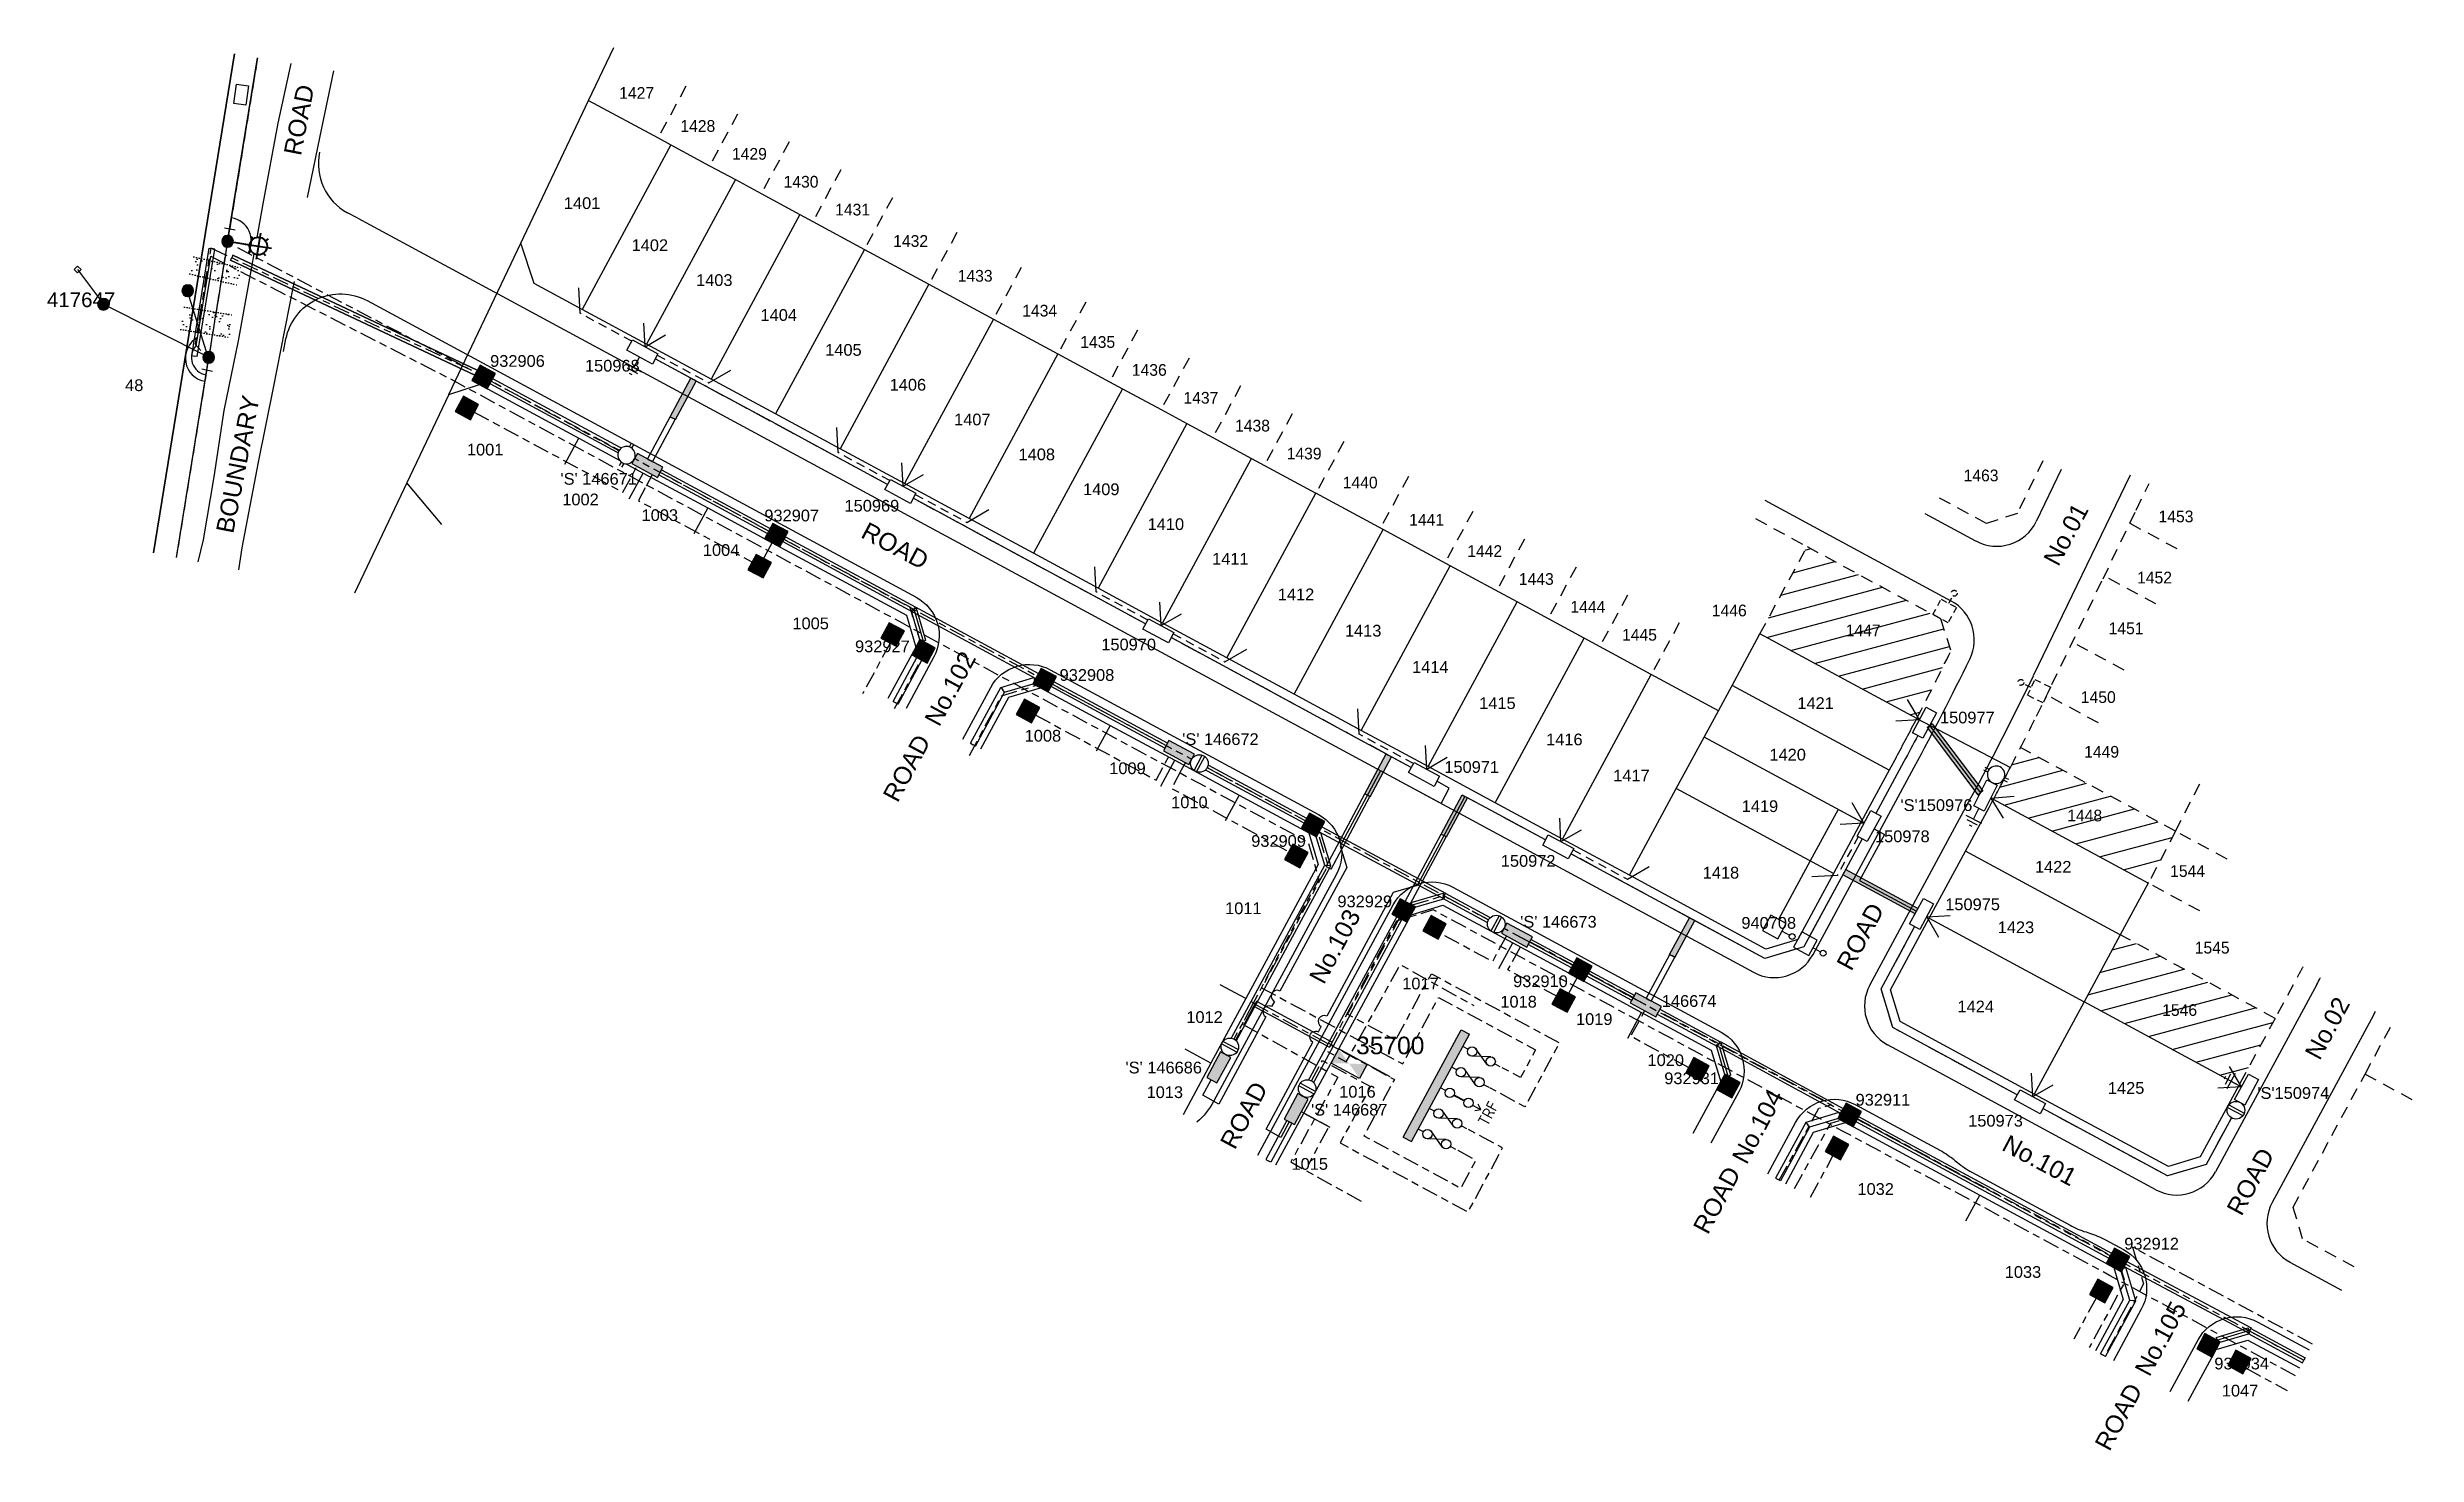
# Model space of a CAD drawing. Header units: metres. Extents: x 303531 to 303935, y 6275027 to 6275267.
import ezdxf
from ezdxf.enums import TextEntityAlignment as Align

# ---------------------------------------------------------------- set-up
doc = ezdxf.new("R2010")
doc.units = ezdxf.units.M
doc.header["$LTSCALE"] = 0.7
for name, pattern in [('Cable Exist OH', [1, 1, 0]), ('Cable Exist UG', [8.2, 4, -1.2, 1.8, -1.2]), ('Cable Remove', [2, 0, -2]), ('Dash', [5, 3, -2]), ('DASHED', [19.05, 12.7, -6.35]), ('IE Trench LV', [6.5, 5, -1.5])]:
    doc.linetypes.add(name, pattern=pattern)
doc.layers.get('0').update_dxf_attribs({"color": 6})
for name, color, linetype in [('_User Miscellaneous1', 3, 'Continuous'), ('_User Miscellaneous10', 8, 'Continuous'), ('_User Miscellaneous11', 7, 'Continuous'), ('_User Miscellaneous4', 7, 'Continuous'), ('_User Miscellaneous6', 7, 'Continuous'), ('_User Miscellaneous7', 150, 'Continuous'), ('_User Miscellaneous8', 7, 'Continuous'), ('_User Miscellaneous9', 8, 'Continuous'), ('_User_HV_Exist', 7, 'Continuous'), ('_User_LV_Exist', 7, 'Continuous'), ('_User_SL_Exist', 7, 'Continuous'), ('Cadastre Developer_SP_EXT', 4, 'Continuous'), ('Cadastre Developer_SP_NEW', 4, 'Continuous'), ('Cadastre Land Parcels_SP_EXT', 4, 'Continuous'), ('Cadastre Roads_SP_EXT', 4, 'Continuous'), ('Cadastre Roads_SP_NEW', 8, 'Continuous'), ('Duct_SP_NEW', 2, 'Continuous'), ('Equip_LV_EXT', 5, 'Continuous'), ('Equip_LV_NEW', 5, 'Continuous'), ('Equip_SP_SL_EXT', 70, 'Continuous'), ('Mains_HV_EXT', 12, 'Continuous'), ('Mains_HV_NEW_Hardwired', 7, 'Continuous'), ('Mains_HV_NEW_U72', 2, 'Continuous'), ('Mains_LV_EXT', 160, 'Continuous'), ('Mains_LV_NEW_Hardwired', 7, 'Continuous'), ('Mains_LV_NEW_R6', 2, 'Continuous'), ('Mains_LV_NEW_T84', 2, 'Continuous'), ('OH_Details_SP_MISC', 6, 'Continuous'), ('Services_SP_EXT', 140, 'Continuous'), ('Services_SP_NEW_UG', 2, 'Continuous'), ('Sub_LV_EXT', 5, 'Continuous'), ('Sub_SP_EXT', 7, 'Continuous'), ('SupportsOH_SP_TR_HV_LV_SL_EXT', 7, 'Continuous'), ('SupportsUG_SP_LV_EXT', 7, 'Continuous'), ('SupportsUG_SP_LV_NEW', 2, 'Continuous'), ('SupportsUG_SP_LV_SL_EXT', 7, 'Continuous'), ('SupportsUG_SP_LV_SL_NEW', 2, 'Continuous'), ('Trench_SP_NEW', 2, 'Continuous'), ('UG_Details_SP_MISC', 7, 'Continuous')]:
    doc.layers.add(name, color=color, linetype=linetype)
doc.layers.add('_User Miscellaneous5', color=7, linetype='Continuous', lineweight=35)
doc.layers.add('_User Notes', color=7, linetype='Continuous', plot=False)
doc.styles.add('ARIAL', font='arial.ttf', dxfattribs={"height": 2})
doc.styles.add('ARIAL 3.0', font='arial.ttf', dxfattribs={"height": 3})
doc.styles.add('COLUMN_LABEL', font='arial.ttf')
doc.styles.add('Dot', font='dotfont.shx', dxfattribs={"height": 2})
doc.styles.add('IESYMBOL1', font='isocp.shx')
doc.styles.add('POLE_LABEL', font='arial.ttf')
doc.styles.add('SL_LABEL', font='arial.ttf')
doc.styles.get("Standard").update_dxf_attribs({"font": 'arial.ttf'})
doc.styles.add('style1', font='iso3098b.shx')
doc.linetypes.add('Cable New UG', pattern='A,8,-1,["x",style1,S=3.5,R=0,X=0.35,Y=-1],-3.5', length=12.5)
doc.linetypes.add('Cable Z', pattern='A,8,-1,["Z",Standard,S=2.5,R=0,X=0.35,Y=-1.25],-3.5', length=12.5)
doc.linetypes.add('IE Trench HV', pattern='A,8,-2,["/",style1,S=2.5,R=0,X=0.1,Y=-1],-4.5', length=14.5)

msp = doc.modelspace()

# ---------------------------------------------------------------- texts
at = {"layer": '_User Miscellaneous9', "style": 'Dot'}
msp.add_text('1546', height=2, dxfattribs=at).set_placement((303894.5, 6275102.71), align=Align.MIDDLE_CENTER)
at = {"layer": 'Cadastre Developer_SP_EXT', "style": 'ARIAL'}
msp.add_text('48', height=2, dxfattribs=at).set_placement((303544.19, 6275208.26))
for s, p in [('1001', (303605.58, 6275197.28)), ('1002', (303621.84, 6275188.77)), ('1003', (303635.36, 6275186.1)), ('1004', (303645.81, 6275180.15)), ('1005', (303661.08, 6275167.64)), ('1008', (303700.68, 6275148.48)), ('1009', (303715.1, 6275142.94)), ('1010', (303725.66, 6275137.13)), ('1011', (303734.86, 6275119.06)), ('1017', (303765.06, 6275106.23)), ('1018', (303781.79, 6275103.13)), ('1012', (303728.24, 6275100.51)), ('1019', (303794.69, 6275100.16)), ('1020', (303806.88, 6275093.16)), ('1013', (303721.47, 6275087.7)), ('1016', (303754.31, 6275087.77)), ('1015', (303746.18, 6275075.47)), ('1032', (303842.67, 6275071.19)), ('1033', (303867.79, 6275057.04)), ('1047', (303904.81, 6275036.81))]:
    msp.add_text(s, height=2, dxfattribs=at).set_placement(p, align=Align.CENTER)
at = {"layer": 'Cadastre Developer_SP_NEW', "color": 8, "style": 'Dot'}
for s, p in [('1427', (303631.41, 6275259.09)), ('1428', (303641.84, 6275253.46)), ('1429', (303650.64, 6275248.71)), ('1430', (303659.44, 6275243.95)), ('1431', (303668.23, 6275239.2)), ('1432', (303678.13, 6275233.85)), ('1433', (303689.13, 6275227.91)), ('1434', (303700.13, 6275221.97)), ('1435', (303710.02, 6275216.62)), ('1436', (303718.82, 6275211.86)), ('1437', (303727.62, 6275207.11)), ('1438', (303736.42, 6275202.36)), ('1439', (303745.22, 6275197.6)), ('1440', (303754.78, 6275192.66)), ('1463', (303860.64, 6275193.87)), ('1441', (303766.11, 6275186.31)), ('1453', (303893.88, 6275186.88)), ('1442', (303776.01, 6275180.97)), ('1443', (303784.81, 6275176.21)), ('1452', (303890.22, 6275176.45)), ('1444', (303793.6, 6275171.46)), ('1446', (303817.71, 6275170.84)), ('1445', (303802.4, 6275166.7)), ('1447', (303840.54, 6275167.45)), ('1451', (303885.37, 6275167.8)), ('1450', (303880.63, 6275156.07)), ('1449', (303881.2, 6275146.74)), ('1448', (303878.32, 6275135.88)), ('1544', (303895.86, 6275126.41)), ('1545', (303900.05, 6275113.34))]:
    msp.add_text(s, height=2, dxfattribs=at).set_placement(p, align=Align.MIDDLE_CENTER)
at = {"layer": 'Cadastre Developer_SP_NEW', "style": 'ARIAL'}
for s, p in [('1401', (303622.11, 6275240.3)), ('1402', (303633.66, 6275233.13)), ('1403', (303644.65, 6275227.18)), ('1404', (303655.64, 6275221.23)), ('1405', (303666.67, 6275215.28)), ('1406', (303677.66, 6275209.33)), ('1407', (303688.65, 6275203.41)), ('1408', (303699.64, 6275197.46)), ('1409', (303710.63, 6275191.51)), ('1410', (303721.65, 6275185.56)), ('1411', (303732.64, 6275179.65)), ('1412', (303743.84, 6275173.59)), ('1413', (303755.29, 6275167.4)), ('1414', (303766.73, 6275161.2)), ('1415', (303778.18, 6275155.04)), ('1421', (303832.43, 6275155.04)), ('1416', (303789.59, 6275148.85)), ('1420', (303827.67, 6275146.26)), ('1417', (303801.03, 6275142.69)), ('1419', (303822.94, 6275137.47)), ('1418', (303816.29, 6275126.13)), ('1422', (303872.94, 6275127.13)), ('1423', (303866.59, 6275116.82)), ('1424', (303859.73, 6275103.31)), ('1425', (303885.38, 6275089.42))]:
    msp.add_text(s, height=2, dxfattribs=at).set_placement(p, align=Align.MIDDLE_CENTER)
at = {"layer": 'Cadastre Developer_SP_NEW', "color": 230, "style": 'ARIAL'}
msp.add_text('1005', height=2, dxfattribs=at).set_placement((303661.08, 6275167.64), align=Align.CENTER)
at = {"layer": 'Cadastre Roads_SP_NEW', "color": 3, "style": 'ARIAL 3.0'}
for s, rotation, p in [('ROAD', 79, (303574.16, 6275248.26)), ('BOUNDARY', 79, (303562.61, 6275183.84)), ('ROAD', 332, (303669.44, 6275183.4)), ('No.101', 332, (303863.98, 6275078.92))]:
    msp.add_text(s, height=3, rotation=rotation, dxfattribs=at).set_placement(p)

# ---------------------------------------------------------------- blocks, each defined once
blk = doc.blocks.new('CCP_EXT')
blk.add_wipeout([(0, 0.57), (0.57, 0), (0, -0.57), (-0.57, 0)])
blk.add_lwpolyline([(-0.57, 0), (0, 0.57), (0.57, 0), (0, -0.57), (-0.57, 0)])
at = {"flags": 1}
blk.add_attdef('Z', (0, 0), '', height=0.2, dxfattribs=at)
at = {"flags": 9}
for tag, p in [('CCP_TYPE', (0, 0)), ('CONSTRUCTED_VOLTAGE', (0, -0.2)), ('OPERATING_VOLTAGE', (0, -0.6)), ('ORIENTATION', (0, -0.8)), ('OWNED_BY', (0, -1)), ('STATE', (0, -1.8)), ('NO_PHASES', (0, -0.4)), ('USAGE', (0, -1.2)), ('LEGEND', (0, -1.4)), ('LIFE_SUPPORT', (0, -1.6)), ('NOTES', (0, -2))]:
    blk.add_attdef(tag, text='', height=0.2, dxfattribs=at).set_placement(p, align=Align.MIDDLE_LEFT)
blk = doc.blocks.new('POLE_EXT')
blk.add_hatch(color=256).paths.add_polyline_path([(-1, 0, 1), (1, 0, 1)])
blk.add_lwpolyline([(-1, 0, 1), (1, 0, 1)], format="xyb", close=True)
for tag, height, flags, p in [('pNumber', 2.5, 8, (-17.84, 2.07)), ('OWNED_BY', 0.2, 9, (1.35, -0.4)), ('SPECIAL_USE', 0.2, 9, (1.35, -0.8)), ('STATE', 0.2, 9, (1.35, -1)), ('cLV', 0.2, 9, (1.35, -1.4)), ('hDepth', 0.2, 9, (1.35, -1.6)), ('hDia', 0.2, 9, (1.35, -1.8)), ('cHV', 0.2, 9, (1.35, -2)), ('cLinedev', 0.2, 9, (1.35, -3.4)), ('pExisting', 0.2, 9, (1.35, -3.8)), ('PARENT', 0.2, 9, (1.35, -0.6)), ('USAGE', 0.2, 9, (1.35, -1.2)), ('LBRACKET', 0.2, 9, (1.35, -2.2)), ('LExisting', 0.2, 9, (1.35, -2.4)), ('LANTNUMBER', 0.2, 9, (1.35, -2.6)), ('LOther', 0.2, 9, (1.35, -2.8)), ('LRemove', 0.2, 9, (1.35, -3)), ('LEGEND', 0.2, 9, (1.35, -3.2)), ('LOCATION', 0.2, 9, (1.35, -3.6)), ('PFNUMBER', 0.2, 9, (1.35, -4)), ('pFooting', 0.2, 9, (1.35, -4.4)), ('pNew', 0.2, 9, (1.35, -4.6)), ('pRelocate', 0.2, 9, (1.35, -5)), ('pRemove', 0.2, 9, (1.35, -5.2)), ('pReplace', 0.2, 9, (1.35, -5.4)), ('pStay', 0.2, 9, (1.35, -5.6)), ('pType', 0.2, 9, (1.35, -5.8)), ('cspan', 0.2, 9, (1.35, -6)), ('STREETNAME', 0.2, 9, (1.35, -6.2)), ('SUBURB', 0.2, 9, (1.35, -6.4)), ('OPERATED_BY', 0.2, 9, (1.36, -7.01)), ('NEWPFNUMBER', 0.2, 9, (1.35, -4.2)), ('NOTES', 0.2, 9, (1.35, -6.6)), ('MAINTAINED_BY', 0.2, 9, (1.36, -6.81))]:
    blk.add_attdef(tag, text='', height=height, dxfattribs=dict(flags=flags)).set_placement(p, align=Align.MIDDLE_LEFT)
at = {"style": 'POLE_LABEL', "flags": 9}
for tag, height, p in [('STRUCTURE_PLANT_NUMBER', 0.2, (1.35, 0.03)), ('ASSET_NUM', 2.5, (2, 2)), ('STREET_CODE', 0.2, (1.35, -0.2))]:
    blk.add_attdef(tag, text='', height=height, dxfattribs=at).set_placement(p, align=Align.MIDDLE_LEFT)
at = {"flags": 1}
blk.add_attdef('Z', (1.35, -7.33), '', height=0.2, dxfattribs=at)
blk = doc.blocks.new('*U29')
at = {"lineweight": -3}
blk.add_lwpolyline([(-2.48, 2.49), (2.47, 2.49), (2.47, 0.51), (-2.48, 0.51)], close=True, dxfattribs=at)
for tag, flags, p in [('STREET_CODE', 9, (1.5, 3.5)), ('OWNED_BY', 9, (1.5, 3.3)), ('OPERATED_BY', 9, (1.5, 3.1)), ('STATE', 9, (1.5, 2.7)), ('SUPPORT_TYPE', 9, (1.5, 2.5)), ('SUBURB', 9, (1.5, 1.7)), ('STREETNAME', 9, (1.5, 1.5)), ('Z', 1, (1.5, 0.9)), ('MAINTAINED_BY', 9, (1.5, 2.9)), ('USAGE', 9, (1.5, 2.3)), ('LEGEND', 9, (1.5, 2.1)), ('PARENT', 9, (1.5, 1.9)), ('LOCATION', 9, (1.5, 1.3)), ('NOTES', 9, (1.5, 1.1))]:
    blk.add_attdef(tag, text='', height=0.2, dxfattribs=dict(flags=flags)).set_placement(p, align=Align.MIDDLE_LEFT)
at = {"layer": '_User Miscellaneous4', "style": 'ARIAL', "flags": 8}
blk.add_attdef('ASSET_NUM', text='', height=2, dxfattribs=at).set_placement((2, 5.5), align=Align.MIDDLE_LEFT)
blk = doc.blocks.new('*U31')
at = {"layer": 'Services_SP_NEW_UG', "color": 2, "flags": 128}
for points in [[(0, 0), (-2.21, 3.37)], [(0, 0), (1.98, 3.51)]]:
    blk.add_lwpolyline(points, dxfattribs=at)
blk = doc.blocks.new('*U33')
at = {"layer": 'Services_SP_NEW_UG', "color": 2, "flags": 128}
blk.add_lwpolyline([(12.5, -0.75), (14.75, 2.93)], dxfattribs=at)
at = {"layer": 'Services_SP_NEW_UG', "color": 2, "linetype": 'Dash', "ltscale": 0.7, "flags": 128}
blk.add_lwpolyline([(2.47, -0.75), (12.5, -0.75)], dxfattribs=at)
blk = doc.blocks.new('*U35')
at = {"layer": 'Services_SP_NEW_UG', "color": 2, "flags": 128}
blk.add_lwpolyline([(-12.5, -0.73), (-14.74, 2.95)], dxfattribs=at)
at = {"layer": 'Services_SP_NEW_UG', "color": 2, "linetype": 'Dash', "ltscale": 0.7, "flags": 128}
blk.add_lwpolyline([(-2.47, -0.75), (-12.5, -0.73)], dxfattribs=at)
blk = doc.blocks.new('*U36')
at = {"layer": 'Services_SP_NEW_UG', "color": 2, "flags": 128}
blk.add_lwpolyline([(-13, -0.73), (-15.24, 2.96)], dxfattribs=at)
at = {"layer": 'Services_SP_NEW_UG', "color": 2, "linetype": 'Dash', "ltscale": 0.7, "flags": 128}
blk.add_lwpolyline([(-2.47, -0.75), (-13, -0.73)], dxfattribs=at)
blk = doc.blocks.new('*U62')
at = {"layer": 'Services_SP_NEW_UG', "color": 2, "flags": 128}
blk.add_lwpolyline([(13, -0.75), (15.25, 2.93)], dxfattribs=at)
at = {"layer": 'Services_SP_NEW_UG', "color": 2, "linetype": 'Dash', "ltscale": 0.7, "flags": 128}
blk.add_lwpolyline([(2.47, -0.75), (13, -0.75)], dxfattribs=at)
blk = doc.blocks.new('*U26')
at = {"lineweight": -3}
blk.add_lwpolyline([(-2.48, 2.49), (2.47, 2.49), (2.47, 0.51), (-2.48, 0.51)], close=True, dxfattribs=at)
for tag, flags, p in [('STREET_CODE', 9, (1.5, 3.5)), ('OWNED_BY', 9, (1.5, 3.3)), ('OPERATED_BY', 9, (1.5, 3.1)), ('STATE', 9, (1.5, 2.7)), ('SUPPORT_TYPE', 9, (1.5, 2.5)), ('SUBURB', 9, (1.5, 1.7)), ('STREETNAME', 9, (1.5, 1.5)), ('Z', 1, (1.5, 0.9)), ('MAINTAINED_BY', 9, (1.5, 2.9)), ('USAGE', 9, (1.5, 2.3)), ('LEGEND', 9, (1.5, 2.1)), ('PARENT', 9, (1.5, 1.9)), ('LOCATION', 9, (1.5, 1.3)), ('NOTES', 9, (1.5, 1.1))]:
    blk.add_attdef(tag, text='', height=0.2, dxfattribs=dict(flags=flags)).set_placement(p, align=Align.MIDDLE_LEFT)
at = {"layer": '_User Miscellaneous4', "style": 'ARIAL', "flags": 8}
blk.add_attdef('ASSET_NUM', text='', height=2, dxfattribs=at).set_placement((2, 5.5), align=Align.MIDDLE_LEFT)
blk = doc.blocks.new('A$C1B2C29DD')
at = {"layer": 'Services_SP_NEW_UG', "color": 2, "flags": 128}
for points in [[(0, 0), (-2.1, 3.44)], [(0, 0), (2.1, 3.44)]]:
    blk.add_lwpolyline(points, dxfattribs=at)
blk = doc.blocks.new('*U37')
at = {"layer": 'Services_SP_NEW_UG', "color": 2, "flags": 128}
blk.add_lwpolyline([(-10, -0.74), (-12.24, 2.95)], dxfattribs=at)
at = {"layer": 'Services_SP_NEW_UG', "color": 2, "linetype": 'Dash', "ltscale": 0.7, "flags": 128}
blk.add_lwpolyline([(-2.47, -0.75), (-10, -0.74)], dxfattribs=at)
blk = doc.blocks.new('*U38')
at = {"lineweight": -3}
blk.add_lwpolyline([(-2.53, 2.43), (2.41, 2.55), (2.46, 0.57), (-2.49, 0.45)], close=True, dxfattribs=at)
for tag, flags, p in [('STREET_CODE', 9, (1.5, 3.5)), ('OWNED_BY', 9, (1.5, 3.3)), ('OPERATED_BY', 9, (1.5, 3.1)), ('STATE', 9, (1.5, 2.7)), ('SUPPORT_TYPE', 9, (1.5, 2.5)), ('SUBURB', 9, (1.5, 1.7)), ('STREETNAME', 9, (1.5, 1.5)), ('Z', 1, (1.5, 0.9)), ('MAINTAINED_BY', 9, (1.5, 2.9)), ('USAGE', 9, (1.5, 2.3)), ('LEGEND', 9, (1.5, 2.1)), ('PARENT', 9, (1.5, 1.9)), ('LOCATION', 9, (1.5, 1.3)), ('NOTES', 9, (1.5, 1.1))]:
    blk.add_attdef(tag, text='', height=0.2, dxfattribs=dict(flags=flags)).set_placement(p, align=Align.MIDDLE_LEFT)
at = {"layer": '_User Miscellaneous4', "style": 'ARIAL', "flags": 8}
blk.add_attdef('ASSET_NUM', text='', height=2, dxfattribs=at).set_placement((2, 5.5), align=Align.MIDDLE_LEFT)
blk = doc.blocks.new('*U39')
at = {"layer": 'Services_SP_NEW_UG', "color": 2, "flags": 128}
for points in [[(0, 0), (-2.18, 3.39)], [(0, 0), (2.02, 3.49)]]:
    blk.add_lwpolyline(points, dxfattribs=at)
blk = doc.blocks.new('*U27')
at = {"layer": '_User Miscellaneous7', "lineweight": -3}
blk.add_lwpolyline([(-1.49, -6), (1.49, -6), (1.49, -3.03), (-1.49, -3.03)], close=True, dxfattribs=at)
blk.add_lwpolyline([(0, -3.03), (0, -1.58)], dxfattribs=at)
blk.add_circle((0, -1.08), 0.5, dxfattribs=at)
at = {"layer": '_User Miscellaneous8', "color": 2, "lineweight": -3}
blk.add_lwpolyline([(-1.49, 0), (1.49, 0), (1.49, 2.97), (-1.49, 2.97)], close=True, dxfattribs=at)
at = {"style": 'POLE_LABEL', "flags": 9}
blk.add_attdef('STRUCTURE_PLANT_NUMBER', text='', height=0.2, dxfattribs=at).set_placement((1.64, 1.73), align=Align.MIDDLE_LEFT)
for tag, flags, p in [('STREET_CODE', 9, (1.64, 1.49)), ('OWNED_BY', 9, (1.64, 1.09)), ('OPERATED_BY', 9, (1.64, 0.89)), ('STATE', 9, (1.64, 0.49)), ('COLUMN_TYPE', 9, (1.64, 1.29)), ('MAINTAINED_BY', 9, (1.64, 0.69)), ('USAGE', 9, (1.64, 0.29)), ('LEGEND', 9, (1.64, 0.09)), ('SUBURB', 9, (1.64, -0.31)), ('STREETNAME', 9, (1.64, -0.51)), ('Z', 1, (1.64, -1.31)), ('PARENT', 9, (1.64, -0.11)), ('LOCATION', 9, (1.64, -0.71)), ('NOTES', 9, (1.64, -0.91)), ('LABEL_ALIGNMENT', 9, (1.64, -1.11))]:
    blk.add_attdef(tag, text='', height=0.2, dxfattribs=dict(flags=flags)).set_placement(p, align=Align.MIDDLE_LEFT)
at = {"layer": '_User Miscellaneous5', "style": 'ARIAL', "flags": 8}
blk.add_attdef('ASSET_NUM', text='', height=2, dxfattribs=at).set_placement((2, 3.49), align=Align.MIDDLE_LEFT)
blk = doc.blocks.new('*U40')
at = {"layer": '_User Miscellaneous8', "color": 2}
blk.add_line((0, 0), (0, 1.45), dxfattribs=at)
blk.add_circle((0, 1.95), 0.5, dxfattribs=at)
for tag, p, flags in [('Z', (0, 0), 1), ('OPERATED_BY', (0, -9.61), 9)]:
    blk.add_attdef(tag, p, '', height=0.2, dxfattribs=dict(flags=flags))
at = {"style": 'SL_LABEL', "flags": 9}
blk.add_attdef('STREET_CODE', text='', height=0.2, dxfattribs=at).set_placement((0, -0.2), align=Align.MIDDLE_LEFT)
at = {"flags": 9}
for tag, p in [('CONSTRUCTED_VOLTAGE', (0, -0.4)), ('CONTROL_TYPE', (0, -0.6)), ('OPERATING_VOLTAGE', (0, -1.4)), ('ORIENTATION', (0, -1.6)), ('OWNED_BY', (0, -1.8)), ('STATE', (0, -2)), ('CEXIST', (0, -2.4)), ('CNEW', (0, -2.6)), ('CNUMBER', (0, -2.8)), ('CREMOVE', (0, -3)), ('CREPLACE', (0, -3.2)), ('LANTERN_PURPOSE', (0, -0.8)), ('LANTERN_TYPE', (0, -1)), ('NO_PHASES', (0, -1.2)), ('USAGE', (0, -2.2)), ('LKINGHEIGHT', (0, -3.4)), ('LBRACKET', (0, -3.6)), ('LBRACKETVOCAB', (0, -3.8)), ('LCATEGORY', (0, -4)), ('LCHARGE1', (0, -4.2)), ('LCHARGE1PERCENT', (0, -4.4)), ('LCHARGE2', (0, -4.6)), ('LCHARGE2PERCENT', (0, -4.8)), ('LCHARGE3', (0, -5)), ('LCHARGE3PERCENT', (0, -5.2)), ('LEXIST', (0, -5.4)), ('LLAMP', (0, -5.6)), ('LLAMPVOCAB', (0, -5.8)), ('LMAST', (0, -6)), ('LMASTVOCAB', (0, -6.2)), ('LNEW', (0, -6.4)), ('LANTNUMBER', (0, -6.6)), ('LOUTREACH', (0, -7)), ('LOUTREACHVOCAB', (0, -7.2)), ('LRATECODE', (0, -7.4)), ('LREMOVE', (0, -7.6)), ('LREPLACE', (0, -7.8)), ('LTYPE', (0, -8)), ('SUBURB', (0, -8.6)), ('STREETNAME', (0, -8.8)), ('LTYPEVOCAB', (0, -8.2)), ('LEGEND', (0, -8.4)), ('LOCATION', (0, -9)), ('NOTES', (0, -9.2)), ('MAINTAINED_BY', (0, -9.86))]:
    blk.add_attdef(tag, text='', height=0.2, dxfattribs=at).set_placement(p, align=Align.MIDDLE_LEFT)
at = {"layer": '_User Notes', "style": 'SL_LABEL', "flags": 8}
blk.add_attdef('ASSET_NUM', text='', height=2.5, dxfattribs=at).set_placement((2, 2), align=Align.MIDDLE_LEFT)
at = {"layer": '_User Notes', "flags": 8}
blk.add_attdef('LNUMBER', text='', height=2.5, dxfattribs=at).set_placement((1.2, -2.8), align=Align.MIDDLE_LEFT)
blk = doc.blocks.new('*U28')
blk.add_lwpolyline([(0, 1.375), (5.5, 1.375), (5.5, -1.375), (0, -1.375)], close=True)
blk.add_solid([(0, -1.375), (0, 1.375), (5.5, 1.375), (5.5, -1.375)])
for tag, height, flags, p in [('ASSET_NUM', 3, 8, (5.84, 2.545)), ('STREET_CODE', 0.2, 9, (5.34, 0.545)), ('OPERATING_VOLTAGE', 0.2, 9, (5.34, -0.055)), ('CONSTRUCTED_VOLTAGE', 0.2, 9, (5.34, 0.345)), ('NO_PHASES', 0.2, 9, (5.34, 0.145)), ('Z', 0.2, 1, (5.34, -3.055)), ('ORIENTATION', 0.2, 9, (5.34, -0.255)), ('OWNED_BY', 0.2, 9, (5.34, -0.455)), ('OPERATED_BY', 0.2, 9, (5.34, -0.655)), ('SECONDARY_VOLTAGE', 0.2, 9, (5.34, -1.055)), ('STATE', 0.2, 9, (5.34, -1.255)), ('SUBSTATION_TYPE', 0.2, 9, (5.34, -1.655)), ('STREETNAME', 0.2, 9, (5.34, -2.455)), ('SUBURB', 0.2, 9, (5.34, -2.655)), ('USAGE', 0.2, 9, (5.34, -1.855)), ('MAINTAINED_BY', 0.2, 9, (5.34, -0.855)), ('PARENT', 0.2, 9, (5.34, -1.455)), ('LEGEND', 0.2, 9, (5.34, -2.055)), ('LOCATION', 0.2, 9, (5.34, -2.255)), ('NOTES', 0.2, 9, (5.34, -2.855))]:
    blk.add_attdef(tag, text='', height=height, dxfattribs=dict(flags=flags)).set_placement(p, align=Align.MIDDLE_LEFT)
blk = doc.blocks.new('TX_LINK_NEW')
h = blk.add_hatch(color=256)
edge = h.paths.add_edge_path()
edge.add_line((2.6, 0.05), (4.6, 0.05))
edge.add_arc((5.4, 0.01), 0.8, 177.2353, 184.4027)
edge.add_line((4.6, -0.05), (2.6, -0.05))
edge.add_arc((1.8, 0), 0.8, 356.4167, 363.5833)
blk.add_line((7.2, 0.01), (7.8, 0.01))
for points in [[(1, 0), (0, 0)], [(2.6, 0.05), (4.6, 0.05)], [(6.2, 0.01), (7.2, 0.01)], [(7, -0.59), (7.8, 0.01), (7, 0.61)], [(2.6, -0.05), (4.6, -0.05)]]:
    blk.add_lwpolyline(points)
for centre in [(1.8, 0), (5.4, 0.01)]:
    blk.add_circle(centre, 0.8)
for centre, start, end in [((1.8, 0), 356.4167, 3.5833), ((5.4, 0.01), 177.2353, 184.4027)]:
    blk.add_arc(centre, 0.8, start, end)
at = {"style": 'IESYMBOL1'}
blk.add_text('TRF', height=2, rotation=90, dxfattribs=at).set_placement((9.24, 0.01), align=Align.MIDDLE_CENTER)
at = {"flags": 1}
blk.add_attdef('Z', (0, 0), '', height=0.2, dxfattribs=at)
at = {"layer": 'Sub_LV_EXT', "flags": 1}
for tag, p in [('ORIENTATION', (2.14, -1.53)), ('USAGE', (2.14, -1.14)), ('NOTES', (2.14, -3.07))]:
    blk.add_attdef(tag, p, '', height=0.2, dxfattribs=at)
blk = doc.blocks.new('LV_UG_DFUSE_CLOSED_NEW')
for points in [[(1, 0), (0, 0)], [(5.04, 0.73), (2.16, -0.72)], [(5.05, -0.71), (2.16, 0.72)], [(6.2, 0.01), (7.2, 0.01)]]:
    blk.add_lwpolyline(points)
for centre in [(1.8, 0), (5.4, 0.01)]:
    blk.add_circle(centre, 0.8)
for tag, flags, p in [('ACTUAL_STATUS', 9, (1.5, 0)), ('CONSTRUCTED_VOLTAGE', 9, (1.5, -0.2)), ('OPERATED_BY', 9, (1.5, -0.6)), ('OWNED_BY', 9, (1.5, -1)), ('OPERATING_VOLTAGE', 9, (1.5, -1.2)), ('ORIENTATION', 9, (1.5, -1.4)), ('STATE', 9, (1.5, -1.6)), ('SWITCH_TYPE', 9, (1.5, -1.8)), ('Z', 1, (1.5, -2.4)), ('NO_PHASES', 9, (1.5, -0.4)), ('MAINTAINED_BY', 9, (1.5, -0.8)), ('USAGE', 9, (1.5, -2)), ('NOTES', 9, (1.5, -2.2))]:
    blk.add_attdef(tag, text='', height=0.2, dxfattribs=dict(flags=flags)).set_placement(p, align=Align.MIDDLE_LEFT)
blk = doc.blocks.new('COLUMN_EXT')
at = {"layer": '_User Miscellaneous7'}
blk.add_hatch(color=256, dxfattribs=at).paths.add_polyline_path([(-7.49, 1.48), (-7.49, -1.49), (-4.52, -1.49), (-4.52, 1.48)])
at = {"layer": '_User Miscellaneous8'}
blk.add_hatch(color=256, dxfattribs=at).paths.add_polyline_path([(-1.49, 1.48), (-1.49, -1.49), (1.48, -1.49), (1.48, 1.48)])
at = {"layer": '_User Miscellaneous7'}
blk.add_lwpolyline([(-7.49, -1.49), (-4.52, -1.49), (-4.52, 1.48), (-7.49, 1.48)], close=True, dxfattribs=at)
at = {"layer": '_User Miscellaneous8'}
blk.add_lwpolyline([(-1.49, -1.49), (1.48, -1.49), (1.48, 1.48), (-1.49, 1.48)], close=True, dxfattribs=at)
at = {"flags": 9}
for tag, style, p in [('STRUCTURE_PLANT_NUMBER', 'POLE_LABEL', (1.81, 0.03)), ('STREET_CODE', 'COLUMN_LABEL', (1.81, -0.2))]:
    blk.add_attdef(tag, text='', height=0.2, dxfattribs=dict(at, style=style)).set_placement(p, align=Align.MIDDLE_LEFT)
at = {"flags": 1}
blk.add_attdef('Z', (1.81, -2.35), '', height=0.2, dxfattribs=at)
at = {"flags": 9}
for tag, p in [('COLUMN_TYPE', (1.81, -0.4)), ('OWNED_BY', (1.81, -0.6)), ('STATE', (1.81, -0.8)), ('USAGE', (1.81, -1)), ('STREETNAME', (1.81, -1.6)), ('SUBURB', (1.81, -1.8)), ('LEGEND', (1.81, -1.2)), ('LOCATION', (1.81, -1.4)), ('NOTES', (1.81, -2))]:
    blk.add_attdef(tag, text='', height=0.2, dxfattribs=at).set_placement(p, align=Align.MIDDLE_LEFT)
at = {"layer": '_User Miscellaneous6', "style": 'ARIAL', "flags": 8}
blk.add_attdef('ASSET_NUM', text='', height=2, dxfattribs=at).set_placement((2, 2), align=Align.MIDDLE_LEFT)
blk = doc.blocks.new('*U70')
at = {"layer": '_User Miscellaneous7'}
blk.add_hatch(color=256, dxfattribs=at).paths.add_polyline_path([(-7.45, 0.71), (-7.45, -2.26), (-4.48, -2.26), (-4.48, 0.71)])
at = {"layer": '_User Miscellaneous8'}
blk.add_hatch(color=256, dxfattribs=at).paths.add_polyline_path([(-1.49, 1.48), (-1.49, -1.49), (1.48, -1.49), (1.48, 1.48)])
at = {"layer": '_User Miscellaneous7'}
blk.add_lwpolyline([(-7.45, -2.26), (-4.48, -2.26), (-4.48, 0.71), (-7.45, 0.71)], close=True, dxfattribs=at)
at = {"layer": '_User Miscellaneous8'}
blk.add_lwpolyline([(-1.49, -1.49), (1.48, -1.49), (1.48, 1.48), (-1.49, 1.48)], close=True, dxfattribs=at)
at = {"flags": 9}
for tag, style, p in [('STRUCTURE_PLANT_NUMBER', 'POLE_LABEL', (1.81, 0.03)), ('STREET_CODE', 'COLUMN_LABEL', (1.81, -0.2))]:
    blk.add_attdef(tag, text='', height=0.2, dxfattribs=dict(at, style=style)).set_placement(p, align=Align.MIDDLE_LEFT)
at = {"flags": 1}
blk.add_attdef('Z', (1.81, -2.35), '', height=0.2, dxfattribs=at)
at = {"flags": 9}
for tag, p in [('COLUMN_TYPE', (1.81, -0.4)), ('OWNED_BY', (1.81, -0.6)), ('STATE', (1.81, -0.8)), ('USAGE', (1.81, -1)), ('STREETNAME', (1.81, -1.6)), ('SUBURB', (1.81, -1.8)), ('LEGEND', (1.81, -1.2)), ('LOCATION', (1.81, -1.4)), ('NOTES', (1.81, -2))]:
    blk.add_attdef(tag, text='', height=0.2, dxfattribs=at).set_placement(p, align=Align.MIDDLE_LEFT)
at = {"layer": '_User Miscellaneous6', "style": 'ARIAL', "flags": 8}
blk.add_attdef('ASSET_NUM', text='', height=2, dxfattribs=at).set_placement((2, 2), align=Align.MIDDLE_LEFT)
blk = doc.blocks.new('*U42')
blk.add_hatch(color=256).paths.add_polyline_path([(-2.47, 2.49), (-2.47, 0.51), (2.48, 0.51), (2.48, 2.49)])
blk.add_lwpolyline([(-2.47, 0.51), (2.48, 0.51), (2.48, 2.49), (-2.47, 2.49)], close=True)
for tag, p, flags in [('OWNED_BY', (0, 1.3), 9), ('STATE', (0, 1.1), 9), ('SUPPORT_TYPE', (0, 0.9), 9), ('USAGE', (0, 0.7), 9), ('LEGEND', (0, 0.5), 9), ('LOCATION', (0, 0.3), 9), ('NOTES', (0, 0.1), 9), ('PARENT', (0, -0.1), 9), ('STREETNAME', (0, -0.3), 9), ('SUBURB', (0, -0.5), 1)]:
    blk.add_attdef(tag, p, '', height=0.2, dxfattribs=dict(flags=flags))
at = {"layer": '_User Miscellaneous6', "style": 'ARIAL', "flags": 8}
blk.add_attdef('ASSET_NUM', text='', height=2, dxfattribs=at).set_placement((1.5, 7.5), align=Align.TOP_LEFT)
blk = doc.blocks.new('PILLAR_EXT')
blk.add_hatch(color=256).paths.add_polyline_path([(-2.475, 2.49), (-2.475, 0.51), (2.475, 0.51), (2.475, 2.49)])
blk.add_lwpolyline([(-2.475, 0.51), (2.475, 0.51), (2.475, 2.49), (-2.475, 2.49)], close=True)
for tag, p, flags in [('OWNED_BY', (0, 1.3), 9), ('STATE', (0, 1.1), 9), ('SUPPORT_TYPE', (0, 0.9), 9), ('USAGE', (0, 0.7), 9), ('LEGEND', (0, 0.5), 9), ('LOCATION', (0, 0.3), 9), ('NOTES', (0, 0.1), 9), ('PARENT', (0, -0.1), 9), ('STREETNAME', (0, -0.3), 9), ('SUBURB', (0, -0.5), 1)]:
    blk.add_attdef(tag, p, '', height=0.2, dxfattribs=dict(flags=flags))
at = {"layer": '_User Miscellaneous6', "style": 'ARIAL', "flags": 8}
blk.add_attdef('ASSET_NUM', text='', height=2, dxfattribs=at).set_placement((1.5, 7.5), align=Align.TOP_LEFT)
blk = doc.blocks.new('*U65')
blk.add_hatch(color=256).paths.add_polyline_path([(2.47, -2.49), (2.47, -0.51), (-2.48, -0.51), (-2.48, -2.49)])
blk.add_lwpolyline([(2.47, -0.51), (-2.48, -0.51), (-2.48, -2.49), (2.47, -2.49)], close=True)
for tag, p, flags in [('OWNED_BY', (0, 1.3), 9), ('STATE', (0, 1.1), 9), ('SUPPORT_TYPE', (0, 0.9), 9), ('USAGE', (0, 0.7), 9), ('LEGEND', (0, 0.5), 9), ('LOCATION', (0, 0.3), 9), ('NOTES', (0, 0.1), 9), ('PARENT', (0, -0.1), 9), ('STREETNAME', (0, -0.3), 9), ('SUBURB', (0, -0.5), 1)]:
    blk.add_attdef(tag, p, '', height=0.2, dxfattribs=dict(flags=flags))
at = {"layer": '_User Miscellaneous6', "style": 'ARIAL', "flags": 8}
blk.add_attdef('ASSET_NUM', text='', height=2, dxfattribs=at).set_placement((1.5, 7.5), align=Align.TOP_LEFT)
blk = doc.blocks.new('A$C4FBE3B10')
at = {"layer": '_User Miscellaneous1', "color": 6, "linetype": 'Dash', "ltscale": 0.5, "flags": 128}
blk.add_lwpolyline([(0, 2.97), (0, 4.42)], dxfattribs=at)
at = {"layer": '_User Miscellaneous1', "color": 6, "linetype": 'Dash', "ltscale": 0.5}
blk.add_lwpolyline([(-1.48, 2.97), (1.48, 2.97), (1.48, 0), (-1.48, 0)], close=True, dxfattribs=at)
blk.add_circle((0, 4.92), 0.5, dxfattribs=at)
blk = doc.blocks.new('*U67')
at = {"layer": '_User Miscellaneous1', "color": 6, "linetype": 'Dash', "ltscale": 0.5}
blk.add_lwpolyline([(3.03, 1.36), (2.91, -1.61), (-0.06, -1.48), (0.06, 1.48)], close=True, dxfattribs=at)
at = {"layer": '_User Miscellaneous1', "color": 6, "linetype": 'Dash', "ltscale": 0.5, "flags": 128}
blk.add_lwpolyline([(2.97, -0.12), (4.42, -0.18)], dxfattribs=at)
at = {"layer": '_User Miscellaneous1', "color": 6, "linetype": 'Dash', "ltscale": 0.5}
blk.add_circle((4.92, -0.2), 0.5, dxfattribs=at)
blk = doc.blocks.new('*U68')
at = {"lineweight": 40}
for p, q in [((0, 0), (3.73, -0.58)), ((3.99, 0.85), (4.32, 0.4)), ((5.55, 1.41), (4.86, -3.04)), ((6.87, 0.4), (6.42, 0.07)), ((2.98, -0.47), (7.43, -1.16)), ((3.54, -2.03), (3.99, -1.7)), ((6.42, -2.48), (6.09, -2.03))]:
    blk.add_line(p, q, dxfattribs=at)
blk.add_circle((5.21, -0.81), 1.5, dxfattribs=at)
at = {"style": 'ARIAL', "flags": 8}
blk.add_attdef('ASSET_NUM', (1.5, 1.5), '', height=2, dxfattribs=at)
for tag, p, height, flags in [('OPERATING_VOLTAGE', (0.98, -1.65), 0.2, 9), ('ORIENTATION', (0.98, -1.85), 0.2, 9), ('OWNED_BY', (0.98, -2.05), 0.2, 9), ('STATE', (0.98, -2.25), 0.2, 9), ('CONSTRUCTED_VOLTAGE', (0.98, -0.65), 0.2, 9), ('CONTROL_TYPE', (0.98, -0.85), 0.2, 9), ('LANTERN_PURPOSE', (0.98, -1.05), 0.2, 9), ('LANTERN_TYPE', (0.98, -1.25), 0.2, 9), ('NO_PHASES', (0.98, -1.45), 0.2, 9), ('USAGE', (0.98, -2.45), 0.2, 9), ('CEXIST', (0.98, -2.65), 0.2, 9), ('CNEW', (0.98, -2.85), 0.2, 9), ('CNUMBER', (0.98, -3.05), 0.2, 9), ('CREMOVE', (0.98, -3.25), 0.2, 9), ('CREPLACE', (0.98, -3.45), 0.2, 9), ('LKINGHEIGHT', (0.98, -3.65), 0.2, 9), ('LBRACKET', (0.98, -3.85), 0.2, 9), ('LBRACKETVOCAB', (0.98, -4.05), 0.2, 9), ('LNUMBER', (2.18, -3.25), 2.5, 8), ('LCATEGORY', (0.98, -4.25), 0.2, 9), ('LCHARGE1', (0.98, -4.45), 0.2, 9), ('LCHARGE1PERCENT', (0.98, -4.65), 0.2, 9), ('LCHARGE2', (0.98, -4.85), 0.2, 9), ('LCHARGE2PERCENT', (0.98, -5.05), 0.2, 9), ('LCHARGE3', (0.98, -5.25), 0.2, 9), ('LCHARGE3PERCENT', (0.98, -5.45), 0.2, 9), ('LEXIST', (0.98, -5.65), 0.2, 9), ('LLAMP', (0.98, -5.85), 0.2, 9), ('LLAMPVOCAB', (0.98, -6.05), 0.2, 9), ('LMAST', (0.98, -6.25), 0.2, 9), ('LMASTVOCAB', (0.98, -6.45), 0.2, 9), ('LNEW', (0.98, -6.65), 0.2, 9), ('LANTNUMBER', (0.98, -6.85), 0.2, 9), ('LOUTREACH', (0.98, -7.25), 0.2, 9), ('LOUTREACHVOCAB', (0.98, -7.45), 0.2, 9), ('LRATECODE', (0.98, -7.65), 0.2, 9), ('LREMOVE', (0.98, -7.85), 0.2, 9), ('LREPLACE', (0.98, -8.05), 0.2, 9), ('LTYPE', (0.98, -8.25), 0.2, 9), ('STREETNAME', (0.98, -9.25), 0.2, 9), ('SUBURB', (0.98, -9.45), 0.2, 1), ('LTYPEVOCAB', (0.98, -8.45), 0.2, 9), ('LEGEND', (0.98, -8.65), 0.2, 9), ('LOCATION', (0.98, -8.85), 0.2, 9), ('NOTES', (0.98, -9.05), 0.2, 9)]:
    blk.add_attdef(tag, p, '', height=height, dxfattribs=dict(flags=flags))
blk = doc.blocks.new('*U69')
for tag, p, flags in [('ORIENTATION', (0, 0), 9), ('Z', (0, 0), 1), ('USAGE', (0, -0.2), 9), ('NOTES', (0, -0.4), 9)]:
    blk.add_attdef(tag, p, '', height=0.2, dxfattribs=dict(flags=flags))
blk.add_wipeout([(-29.39, -73.07), (-29.55, -73.16), (-29.7, -73.27), (-29.84, -73.4), (-29.96, -73.55), (-30.06, -73.7), (-30.14, -73.87), (-30.2, -74.05), (-30.24, -74.24), (-30.25, -74.42), (-30.24, -74.61), (-30.2, -74.79), (-30.14, -74.97), (-30.07, -75.14), (-29.97, -75.3), (-29.85, -75.45), (-29.71, -75.58), (-29.56, -75.69), (-29.39, -75.78), (-29.22, -75.85), (-29.04, -75.89), (-28.85, -75.92), (-28.67, -75.92), (-28.48, -75.9), (-28.3, -75.85), (-28.12, -75.78), (-27.96, -75.69), (-27.81, -75.58), (-27.67, -75.45), (-27.55, -75.31), (-27.45, -75.15), (-27.37, -74.98), (-27.31, -74.8), (-27.27, -74.62), (-27.26, -74.43), (-27.27, -74.25), (-27.31, -74.06), (-27.36, -73.88), (-27.44, -73.71), (-27.54, -73.55), (-27.66, -73.41), (-27.8, -73.28), (-27.95, -73.17), (-28.11, -73.08), (-28.29, -73.01), (-28.47, -72.96), (-28.66, -72.94), (-28.84, -72.94), (-29.03, -72.96), (-29.21, -73.01)])
for p, q in [((-28.32, -73), (-27.99, -72.33)), ((-27.88, -73.22), (-27.54, -72.55)), ((-29.63, -75.64), (-29.96, -76.31)), ((-29.19, -75.86), (-29.52, -76.53))]:
    blk.add_line(p, q)
blk.add_lwpolyline([(-27.42, -75.09, 1), (-30.09, -73.76, 1)], format="xyb", close=True)
blk = doc.blocks.new('Earth')
for p, q in [((0, -2.04), (0, 0)), ((-1.5, -2.04), (1.5, -2.04)), ((-1, -2.64), (1, -2.64)), ((-0.25, -3.24), (0.25, -3.24))]:
    blk.add_line(p, q)
blk = doc.blocks.new('*U71')
for tag, p, flags in [('ORIENTATION', (0, 0), 9), ('Z', (0, 0), 1), ('USAGE', (0, -0.2), 9), ('NOTES', (0, -0.4), 9)]:
    blk.add_attdef(tag, p, '', height=0.2, dxfattribs=dict(flags=flags))
blk.add_wipeout([(-29.36, -75.59), (-29.45, -75.43), (-29.57, -75.28), (-29.7, -75.14), (-29.84, -75.03), (-30.01, -74.93), (-30.18, -74.85), (-30.36, -74.8), (-30.54, -74.77), (-30.73, -74.76), (-30.92, -74.77), (-31.1, -74.81), (-31.28, -74.87), (-31.44, -74.96), (-31.6, -75.06), (-31.74, -75.18), (-31.87, -75.32), (-31.98, -75.48), (-32.06, -75.64), (-32.13, -75.82), (-32.17, -76), (-32.19, -76.19), (-32.19, -76.38), (-32.16, -76.56), (-32.11, -76.74), (-32.04, -76.92), (-31.94, -77.08), (-31.83, -77.23), (-31.7, -77.36), (-31.55, -77.48), (-31.39, -77.58), (-31.22, -77.65), (-31.04, -77.71), (-30.85, -77.74), (-30.67, -77.75), (-30.48, -77.73), (-30.3, -77.69), (-30.12, -77.63), (-29.95, -77.55), (-29.79, -77.44), (-29.65, -77.32), (-29.53, -77.18), (-29.42, -77.03), (-29.33, -76.86), (-29.27, -76.68), (-29.22, -76.5), (-29.2, -76.31), (-29.21, -76.13), (-29.24, -75.94), (-29.29, -75.76)])
for p, q in [((-32.14, -75.85), (-32.81, -75.54)), ((-31.93, -75.4), (-32.6, -75.09)), ((-29.26, -76.65), (-28.58, -76.96)), ((-29.47, -77.1), (-28.79, -77.42))]:
    blk.add_line(p, q)
blk.add_lwpolyline([(-31.33, -77.61, 1), (-30.07, -74.9, 1)], format="xyb", close=True)
blk = doc.blocks.new('LV_UG_LINKS_CLOSED_NEW')
for tag, flags, p in [('ACTUAL_STATUS', 9, (1.5, 0)), ('CONSTRUCTED_VOLTAGE', 9, (1.5, -0.2)), ('OPERATING_VOLTAGE', 9, (1.5, -0.6)), ('ORIENTATION', 9, (1.5, -0.8)), ('STATE', 9, (1.5, -1)), ('SWITCH_TYPE', 9, (1.5, -1.2)), ('OWNED_BY', 9, (1.5, -1.8)), ('OPERATED_BY', 9, (1.5, -2)), ('TYPE', 9, (1.5, -2.6)), ('Z', 1, (1.5, -2.8)), ('NO_PHASES', 9, (1.5, -0.4)), ('USAGE', 9, (1.5, -1.4)), ('NOTES', 9, (1.5, -1.6)), ('MAINTAINED_BY', 9, (1.5, -2.2)), ('NUMBER_OF_PHASES', 9, (1.5, -2.4))]:
    blk.add_attdef(tag, text='', height=0.2, dxfattribs=dict(flags=flags)).set_placement(p, align=Align.MIDDLE_LEFT)
blk.add_wipeout([(-1.06, -5.84), (-1.18, -5.98), (-1.29, -6.14), (-1.37, -6.31), (-1.43, -6.48), (-1.48, -6.67), (-1.49, -6.85), (-1.49, -7.04), (-1.46, -7.23), (-1.41, -7.41), (-1.33, -7.58), (-1.24, -7.74), (-1.12, -7.89), (-0.99, -8.02), (-0.84, -8.14), (-0.68, -8.23), (-0.51, -8.31), (-0.33, -8.36), (-0.14, -8.39), (0.05, -8.39), (0.23, -8.38), (0.42, -8.33), (0.59, -8.27), (0.76, -8.19), (0.92, -8.08), (1.06, -7.96), (1.18, -7.82), (1.29, -7.66), (1.37, -7.49), (1.43, -7.32), (1.48, -7.13), (1.49, -6.95), (1.49, -6.76), (1.46, -6.57), (1.41, -6.39), (1.33, -6.22), (1.24, -6.06), (1.12, -5.91), (0.99, -5.78), (0.84, -5.66), (0.68, -5.57), (0.51, -5.49), (0.33, -5.44), (0.14, -5.41), (-0.05, -5.41), (-0.23, -5.42), (-0.42, -5.47), (-0.59, -5.53), (-0.76, -5.61), (-0.92, -5.72)])
for p, q in [((-1.48, -6.65), (1.48, -6.65)), ((-1.48, -7.15), (1.48, -7.15))]:
    blk.add_line(p, q)
blk.add_circle((0, -6.9), 1.5)
blk = doc.blocks.new('*U91')
blk.add_wipeout([(-1.06, -0.44), (-1.18, -0.58), (-1.29, -0.74), (-1.37, -0.91), (-1.43, -1.08), (-1.48, -1.27), (-1.49, -1.45), (-1.49, -1.64), (-1.46, -1.83), (-1.41, -2.01), (-1.33, -2.18), (-1.24, -2.34), (-1.12, -2.49), (-0.99, -2.62), (-0.84, -2.74), (-0.68, -2.83), (-0.51, -2.91), (-0.33, -2.96), (-0.14, -2.99), (0.05, -2.99), (0.23, -2.98), (0.42, -2.93), (0.59, -2.87), (0.76, -2.79), (0.92, -2.68), (1.06, -2.56), (1.18, -2.42), (1.29, -2.26), (1.37, -2.09), (1.43, -1.92), (1.48, -1.73), (1.49, -1.55), (1.49, -1.36), (1.46, -1.17), (1.41, -0.99), (1.33, -0.82), (1.24, -0.66), (1.12, -0.51), (0.99, -0.38), (0.84, -0.26), (0.68, -0.17), (0.51, -0.09), (0.33, -0.04), (0.14, -0.01), (-0.05, -0.01), (-0.23, -0.02), (-0.42, -0.07), (-0.59, -0.13), (-0.76, -0.21), (-0.92, -0.32)])
for p, q in [((-1.48, -1.25), (1.48, -1.25)), ((-1.48, -1.75), (1.48, -1.75))]:
    blk.add_line(p, q)
blk.add_circle((0, -1.5), 1.5)
for tag, flags, p in [('ACTUAL_STATUS', 9, (1.5, 0)), ('CONSTRUCTED_VOLTAGE', 9, (1.5, -0.2)), ('OPERATING_VOLTAGE', 9, (1.5, -0.6)), ('ORIENTATION', 9, (1.5, -0.8)), ('STATE', 9, (1.5, -1)), ('SWITCH_TYPE', 9, (1.5, -1.2)), ('OWNED_BY', 9, (1.5, -1.8)), ('OPERATED_BY', 9, (1.5, -2)), ('TYPE', 9, (1.5, -2.6)), ('Z', 1, (1.5, -2.8)), ('NO_PHASES', 9, (1.5, -0.4)), ('USAGE', 9, (1.5, -1.4)), ('NOTES', 9, (1.5, -1.6)), ('MAINTAINED_BY', 9, (1.5, -2.2)), ('NUMBER_OF_PHASES', 9, (1.5, -2.4))]:
    blk.add_attdef(tag, text='', height=0.2, dxfattribs=dict(flags=flags)).set_placement(p, align=Align.MIDDLE_LEFT)

# ---------------------------------------------------------------- hatches: boundary and pattern name
at = {"layer": '_User Miscellaneous11'}
h = msp.add_hatch(color=256, dxfattribs=at)
h.dxf.hatch_style = 1
h.paths.add_polyline_path([(303637.1, 6275203.88), (303638.02, 6275203.39), (303641.57, 6275209.96), (303640.65, 6275210.45)])
h = msp.add_hatch(dxfattribs=at)
h.set_pattern_fill('ANSI31', color=3, angle=330)
h.paths.add_polyline_path([(303822.94, 6275166.86), (303849.68, 6275152.41), (303855.51, 6275163.95), (303853.73, 6275169.45), (303830.99, 6275181.74)])
h.paths.add_polyline_path([(303837.49, 6275166.1), (303843.59, 6275166.1), (303843.59, 6275168.8), (303837.49, 6275168.8)], flags=24)
h = msp.add_hatch(color=256, dxfattribs=at)
h.dxf.hatch_style = 1
h.paths.add_polyline_path([(303852.29, 6275151.54), (303851.46, 6275150.91), (303860.11, 6275139.43), (303860.95, 6275140.06)])
h = msp.add_hatch(color=256, dxfattribs=at)
h.dxf.hatch_style = 1
h.paths.add_polyline_path([(303755.55, 6275139.58), (303756.47, 6275139.09), (303760.14, 6275145.89), (303759.23, 6275146.39)])
h = msp.add_hatch(dxfattribs=at)
h.set_pattern_fill('ANSI31', color=3, angle=330)
h.paths.add_polyline_path([(303862.75, 6275138.62), (303867.39, 6275147.47), (303876.19, 6275142.72), (303893.78, 6275133.21), (303889.14, 6275124.35)])
h.paths.add_polyline_path([(303875.29, 6275134.53), (303881.35, 6275134.53), (303881.35, 6275137.23), (303875.29, 6275137.23)], flags=24)
h = msp.add_hatch(color=256, dxfattribs=at)
h.dxf.hatch_style = 1
h.paths.add_polyline_path([(303768.56, 6275132.72), (303769.48, 6275132.23), (303773.08, 6275138.9), (303772.17, 6275139.39)])
h = msp.add_hatch(color=256, dxfattribs=at)
h.dxf.hatch_style = 1
h.paths.add_polyline_path([(303849.38, 6275119.11), (303849.87, 6275120.02), (303837.55, 6275126.68), (303837.05, 6275125.77)])
h = msp.add_hatch(color=256, dxfattribs=at)
h.dxf.hatch_style = 1
h.paths.add_polyline_path([(303807.53, 6275112.18), (303808.45, 6275111.69), (303811.84, 6275117.96), (303810.92, 6275118.45)])
h = msp.add_hatch(dxfattribs=at)
h.set_pattern_fill('ANSI31', color=3, angle=330)
h.paths.add_polyline_path([(303904.6, 6275089.86), (303910.78, 6275101.29), (303884.39, 6275115.56), (303878.21, 6275104.12)])
h.paths.add_polyline_path([(303891.45, 6275101.36), (303897.55, 6275101.36), (303897.55, 6275104.06), (303891.45, 6275104.06)], flags=24)
at = {"layer": '_User Miscellaneous9', "linetype": 'DASHED', "ltscale": 0.25}
h = msp.add_hatch(dxfattribs=at)
h.set_pattern_fill('AR-SAND', color=3, scale=0.05)
h.paths.add_polyline_path([(303555.92, 6275231.15), (303555.24, 6275228.23), (303563.36, 6275226.33), (303563.84, 6275229.3)])
h = msp.add_hatch(dxfattribs=at)
h.set_pattern_fill('AR-SAND', color=3, scale=0.05)
h.paths.add_polyline_path([(303554.3, 6275222.58), (303562.54, 6275221.24), (303561.92, 6275217.42), (303553.68, 6275218.76)])
at = {"layer": 'Equip_LV_EXT'}
h = msp.add_hatch(color=256, dxfattribs=at)
h.dxf.hatch_style = 1
h.paths.add_polyline_path([(303762.12, 6275081.05), (303763.53, 6275080.29), (303773.41, 6275098.59), (303772, 6275099.35)])

# ---------------------------------------------------------------- linework, layer by layer
at = {"layer": '_User Miscellaneous10', "color": 6, "linetype": 'Continuous'}
msp.add_lwpolyline([(303565.23, 6275260.28), (303564.76, 6275257.01), (303562.71, 6275257.3), (303563.19, 6275260.58)], close=True, dxfattribs=at)
at = {"layer": '_User Miscellaneous11'}
for p, q in [((303562.17, 6275230.56), (303562.37, 6275231)), ((303562.17, 6275230.56), (303603.8, 6275210.94)), ((303562.58, 6275231.43), (303562.37, 6275231)), ((303562.58, 6275231.43), (303604.2, 6275211.81)), ((303603.8, 6275210.94), (303604, 6275211.37)), ((303604.2, 6275211.81), (303604, 6275211.37)), ((303736.64, 6275103.35), (303736.87, 6275103.77)), ((303736.64, 6275103.35), (303749.57, 6275096.39)), ((303737.09, 6275104.2), (303736.87, 6275103.77)), ((303737.09, 6275104.2), (303750.03, 6275097.23)), ((303749.57, 6275096.39), (303749.8, 6275096.81)), ((303750.03, 6275097.23), (303749.8, 6275096.81))]:
    msp.add_line(p, q, dxfattribs=at)
at = {"layer": '_User Miscellaneous9', "linetype": 'Dash'}
for p, q in [((303639.82, 6275260.24), (303635.06, 6275251.44)), ((303648.62, 6275255.48), (303643.86, 6275246.68)), ((303657.41, 6275250.73), (303652.66, 6275241.93)), ((303666.21, 6275245.97), (303661.46, 6275237.18)), ((303675.01, 6275241.22), (303670.26, 6275232.42)), ((303686.01, 6275235.28), (303681.25, 6275226.48)), ((303697, 6275229.34), (303692.25, 6275220.54)), ((303708, 6275223.39), (303703.25, 6275214.6)), ((303716.8, 6275218.64), (303712.05, 6275209.84)), ((303725.6, 6275213.89), (303720.84, 6275205.09)), ((303734.4, 6275209.13), (303729.64, 6275200.34)), ((303743.19, 6275204.38), (303738.44, 6275195.58)), ((303751.99, 6275199.63), (303747.24, 6275190.83)), ((303762.99, 6275193.68), (303758.23, 6275184.89)), ((303871.18, 6275196.38), (303866.83, 6275187.38)), ((303861.57, 6275185.68), (303852.77, 6275190.43)), ((303887.1, 6275187.97), (303889.28, 6275192.47)), ((303773.99, 6275187.74), (303769.23, 6275178.94)), ((303822.19, 6275186.5), (303830.99, 6275181.74)), ((303866.83, 6275187.38), (303861.57, 6275185.68)), ((303881.44, 6275176.25), (303887.1, 6275187.97)), ((303886.01, 6275185.72), (303894.81, 6275180.96)), ((303782.78, 6275182.99), (303778.03, 6275174.19)), ((303822.94, 6275166.86), (303830.99, 6275181.74)), ((303830.99, 6275181.74), (303853.73, 6275169.45)), ((303791.58, 6275178.23), (303786.83, 6275169.44)), ((303800.38, 6275173.48), (303795.63, 6275164.68)), ((303875.78, 6275164.54), (303881.44, 6275176.25)), ((303890.46, 6275171.95), (303881.66, 6275176.7)), ((303853.73, 6275169.45), (303855.51, 6275163.95)), ((303809.18, 6275168.73), (303804.42, 6275159.93)), ((303885.02, 6275160.68), (303876.22, 6275165.44)), ((303872.73, 6275158.2), (303875.78, 6275164.54)), ((303880.66, 6275151.67), (303871.86, 6275156.42)), ((303893.78, 6275133.21), (303867.39, 6275147.47)), ((303893.78, 6275133.21), (303898.37, 6275142.1)), ((303902.58, 6275128.46), (303893.78, 6275133.21)), ((303897.94, 6275119.6), (303889.14, 6275124.35)), ((303910.78, 6275101.29), (303884.39, 6275115.56)), ((303910.78, 6275101.29), (303904.6, 6275089.86)), ((303920.44, 6275081.3), (303926.11, 6275091.78)), ((303926.11, 6275091.78), (303934.91, 6275087.04)), ((303913.85, 6275069.09), (303920.44, 6275081.3)), ((303915.46, 6275063.67), (303913.85, 6275069.09)), ((303924.26, 6275058.92), (303915.46, 6275063.67))]:
    msp.add_line(p, q, dxfattribs=at)
at = {"layer": '_User Miscellaneous9', "flags": 128}
for points in [[(303566.71, 6275234.46), (303567.73, 6275240.16), (303570.26, 6275253.96), (303572.53, 6275264.1)], [(303575.27, 6275241.29), (303577.75, 6275253.09), (303579.78, 6275262.86)], [(303556.66, 6275179.14), (303557.54, 6275182.91), (303559.39, 6275193.63), (303561.06, 6275204.97), (303563.51, 6275216.84), (303565.8, 6275229.36), (303566.21, 6275231.64)], [(303563.56, 6275177.76), (303564.15, 6275181.52), (303566.96, 6275196.11), (303569.5, 6275208.79), (303570.77, 6275215.19), (303572.97, 6275226.42), (303573.05, 6275226.96)], [(303913.32, 6275059.72), (303922.12, 6275054.96)]]:
    msp.add_lwpolyline(points, dxfattribs=at)
at = {"layer": '_User Miscellaneous9', "color": 3, "linetype": 'Cable Remove', "ltscale": 0.25, "flags": 128}
for points in [[(303555.92, 6275231.15), (303563.84, 6275229.3)], [(303555.24, 6275228.23), (303563.36, 6275226.33)], [(303554.3, 6275222.58), (303562.54, 6275221.24)], [(303553.68, 6275218.76), (303561.92, 6275217.42)]]:
    msp.add_lwpolyline(points, dxfattribs=at)
at = {"layer": '_User Miscellaneous9', "flags": 128}
for points in [[(303571.2, 6275215.02), (303571.62, 6275217.15, -0.505637), (303585.45, 6275223.68), (303679.06, 6275173.1, -0.414214), (303682.1, 6275162.94), (303677.34, 6275154.14)], [(303687.02, 6275148.91), (303691.78, 6275157.71, -0.414214), (303701.94, 6275160.74), (303747.69, 6275136.03, -0.414214), (303750.72, 6275125.86), (303729.79, 6275087.12)], [(303737.34, 6275077.96), (303760.4, 6275120.63, -0.414214), (303770.56, 6275123.67), (303816.31, 6275098.95, -0.414214), (303819.34, 6275088.78), (303814.59, 6275079.99)], [(303824.27, 6275074.76), (303829.02, 6275083.55, -0.414215), (303839.19, 6275086.59), (303853.72, 6275078.74)], [(303853.72, 6275078.74, -0.049389), (303856.16, 6275077.08), (303856.63, 6275076.7, 0.049389), (303859.08, 6275075.04), (303875.82, 6275066, 0.049389), (303878.54, 6275064.86), (303879.12, 6275064.68, -0.049389), (303881.84, 6275063.54)], [(303881.84, 6275063.54), (303884.93, 6275061.87, -0.414214), (303887.97, 6275051.7), (303883.22, 6275042.91)], [(303892.9, 6275037.68), (303897.65, 6275046.48, -0.414214), (303907.81, 6275049.51), (303916.61, 6275044.75)]]:
    msp.add_lwpolyline(points, format="xyb", dxfattribs=at)
at = {"layer": '_User Miscellaneous9', "linetype": 'Dash', "flags": 128}
for points in [[(303865.64, 6275144.09, 0.004734), (303870.09, 6275152.83)], [(303915.54, 6275110.09, -0.000681), (303914.79, 6275108.71), (303910.78, 6275101.29)], [(303926.11, 6275091.78), (303930.63, 6275100.15, 0.000206), (303930.86, 6275100.58, 0.000206)]]:
    msp.add_lwpolyline(points, format="xyb", dxfattribs=at)
msp.add_lwpolyline([(303893.78, 6275133.21), (303890.57, 6275126.99), (303889.14, 6275124.35)], dxfattribs=at)
at = {"layer": '_User Miscellaneous9', "linetype": 'Dash'}
for radius, start, end in [(500, 332.4761, 333.9577), (518, 333.561, 334.2226)]:
    msp.add_arc((303406.27, 6275383.47), radius, start, end, dxfattribs=at)
at = {"layer": '_User_HV_Exist', "color": 0, "flags": 128}
for points in [[(303562.05, 6275235.91), (303566.78, 6275265.09)], [(303552.96, 6275179.88), (303558.14, 6275211.81)]]:
    msp.add_lwpolyline(points, dxfattribs=at)
at = {"layer": '_User_LV_Exist', "linetype": 'Cable Exist OH'}
for points in [[(303566.77, 6275265.09), (303561.83, 6275234.78)], [(303561.5, 6275232.81), (303558.44, 6275214.01)], [(303558.44, 6275214.01), (303552.92, 6275179.89)]]:
    msp.add_lwpolyline(points, dxfattribs=at)
at = {"layer": '_User_LV_Exist', "linetype": 'Cable Exist UG', "flags": 128}
for points in [[(303560.37, 6275231.9), (303558.78, 6275232.65), (303556.12, 6275216.23), (303557.13, 6275215.17)], [(303628.37, 6275198.06), (303603.33, 6275211.73), (303560.37, 6275231.9)], [(303675.4, 6275154.1), (303680.43, 6275163.41), (303678.04, 6275171.38), (303656.53, 6275182.97), (303635.41, 6275194.39)], [(303688.14, 6275146.11), (303693.63, 6275156.29), (303701.59, 6275158.67), (303721.69, 6275147.82)], [(303728.68, 6275144.05), (303747.27, 6275134.01), (303749.26, 6275127.36), (303737.98, 6275106.5), (303762.03, 6275093.52), (303768.14, 6275104.84), (303784.69, 6275095.91), (303782.13, 6275091.18), (303778.61, 6275093.08)], [(303776.67, 6275118.09), (303769.07, 6275122.2), (303762.45, 6275120.23), (303752.61, 6275102.01), (303760.82, 6275097.58), (303766.93, 6275108.91), (303788.75, 6275097.13), (303782.87, 6275086.22), (303776.71, 6275089.55)], [(303801.33, 6275104.83), (303794.09, 6275108.74), (303783.69, 6275114.36)], [(303736.56, 6275103.86), (303733.26, 6275097.76)], [(303736.56, 6275103.86), (303760.61, 6275090.88), (303755.41, 6275081.26), (303771.96, 6275072.33), (303774.53, 6275077.1), (303771.01, 6275079)], [(303826.21, 6275073.71), (303833.01, 6275085.95), (303835.14, 6275086.59), (303805.69, 6275102.48)], [(303746.46, 6275090.63), (303748.33, 6275094.1), (303756.54, 6275089.66), (303751.35, 6275080.04), (303773.17, 6275068.26), (303779.07, 6275079.19), (303772.91, 6275082.52)], [(303828.85, 6275072.29), (303835.03, 6275083.42), (303838.87, 6275084.57), (303859.24, 6275073.58), (303883.97, 6275060.23), (303885.13, 6275056.33), (303879.09, 6275045.14)], [(303917.14, 6275045.74), (303886.48, 6275062.28), (303888.36, 6275056), (303881.73, 6275043.71)]]:
    msp.add_lwpolyline(points, dxfattribs=at)
at = {"layer": '_User_SL_Exist', "linetype": 'Cable Exist UG', "flags": 128}
for points in [[(303603.71, 6275204.68), (303629.06, 6275191), (303631.44, 6275195.41)], [(303634.08, 6275193.98), (303633.03, 6275192.03)], [(303632.89, 6275191.78), (303631.7, 6275189.57), (303651.07, 6275179.11)], [(303674.62, 6275165.29), (303669.94, 6275156.61)], [(303699.45, 6275153), (303719.97, 6275141.93), (303722.34, 6275146.33)], [(303724.98, 6275144.9), (303724.27, 6275143.59)], [(303724.27, 6275143.59), (303722.61, 6275140.51), (303742.57, 6275129.73)], [(303779.72, 6275115.37), (303777.34, 6275110.96), (303768.81, 6275115.57)], [(303788.62, 6275104.88), (303779.98, 6275109.54), (303782.36, 6275113.95)], [(303810.78, 6275092.91), (303800.93, 6275098.23), (303803.31, 6275102.64)], [(303744.74, 6275085.38), (303749.44, 6275082.84), (303745.9, 6275076.28)], [(303831.59, 6275070.81), (303835.39, 6275077.84)], [(303880.25, 6275053.6), (303876.45, 6275046.56)], [(303905.82, 6275041.62), (303912.86, 6275037.82)]]:
    msp.add_lwpolyline(points, dxfattribs=at)
at = {"layer": 'Cadastre Developer_SP_EXT'}
for p, q in [((303599.36, 6275207.65), (303592.21, 6275192.6)), ((303599.36, 6275207.65), (303604.6, 6275209.36)), ((303604.6, 6275209.36), (303621.53, 6275200.21)), ((303619.16, 6275195.81), (303621.53, 6275200.21)), ((303621.53, 6275200.21), (303632.53, 6275194.27)), ((303630.15, 6275189.87), (303632.53, 6275194.27)), ((303632.53, 6275194.27), (303643.53, 6275188.33)), ((303643.53, 6275188.33), (303641.15, 6275183.93)), ((303643.53, 6275188.33), (303654.53, 6275182.38)), ((303652.15, 6275177.99), (303654.53, 6275182.38)), ((303654.53, 6275182.38), (303677.4, 6275170.03)), ((303694.85, 6275156.05), (303700.28, 6275157.67)), ((303700.28, 6275157.67), (303712.15, 6275151.25)), ((303712.15, 6275151.25), (303709.78, 6275146.85)), ((303712.15, 6275151.25), (303723.15, 6275145.31)), ((303720.77, 6275140.91), (303723.15, 6275145.31)), ((303723.15, 6275145.31), (303734.15, 6275139.36)), ((303734.15, 6275139.36), (303731.77, 6275134.96)), ((303734.15, 6275139.36), (303746.02, 6275132.95)), ((303746.02, 6275132.95), (303747.64, 6275127.53)), ((303763.48, 6275118.97), (303768.9, 6275120.59)), ((303768.9, 6275120.59), (303780.78, 6275114.17)), ((303778.4, 6275109.77), (303780.78, 6275114.17)), ((303780.78, 6275114.17), (303791.77, 6275108.23)), ((303735.28, 6275104.65), (303730.53, 6275095.85)), ((303735.28, 6275104.65), (303730.88, 6275107.03)), ((303791.77, 6275108.23), (303789.4, 6275103.83)), ((303791.77, 6275108.23), (303802.77, 6275102.29)), ((303800.39, 6275097.89), (303802.77, 6275102.29)), ((303802.77, 6275102.29), (303814.65, 6275095.87)), ((303745.18, 6275085.1), (303751.12, 6275096.09)), ((303759.92, 6275091.34), (303751.12, 6275096.09)), ((303745.18, 6275085.1), (303749.58, 6275082.72)), ((303832.1, 6275081.89), (303837.52, 6275083.51)), ((303837.52, 6275083.51), (303860.41, 6275071.14)), ((303858.03, 6275066.74), (303860.41, 6275071.14)), ((303860.41, 6275071.14), (303883.27, 6275058.79)), ((303900.72, 6275044.81), (303906.15, 6275046.43)), ((303906.15, 6275046.43), (303914.94, 6275041.68))]:
    msp.add_line(p, q, dxfattribs=at)
at = {"layer": 'Cadastre Developer_SP_NEW'}
for p, q in [((303623.23, 6275257.83), (303627.52, 6275266.86)), ((303611.66, 6275233.5), (303623.23, 6275257.83)), ((303623.23, 6275257.83), (303635.06, 6275251.44)), ((303637.26, 6275250.25), (303622.1, 6275222.18)), ((303635.06, 6275251.44), (303637.26, 6275250.25)), ((303637.26, 6275250.25), (303643.86, 6275246.68)), ((303643.86, 6275246.68), (303648.26, 6275244.31)), ((303648.26, 6275244.31), (303633.1, 6275216.24)), ((303648.26, 6275244.31), (303652.66, 6275241.93)), ((303652.66, 6275241.93), (303659.26, 6275238.36)), ((303659.26, 6275238.36), (303644.09, 6275210.3)), ((303659.26, 6275238.36), (303661.46, 6275237.18)), ((303661.46, 6275237.18), (303670.26, 6275232.42)), ((303599.36, 6275207.65), (303611.66, 6275233.5)), ((303613.91, 6275226.61), (303611.66, 6275233.5)), ((303670.26, 6275232.42), (303655.09, 6275204.36)), ((303670.26, 6275232.42), (303681.25, 6275226.48)), ((303622.1, 6275222.18), (303613.91, 6275226.61)), ((303681.25, 6275226.48), (303666.09, 6275198.42)), ((303681.25, 6275226.48), (303692.25, 6275220.54)), ((303633.1, 6275216.24), (303622.1, 6275222.18)), ((303692.25, 6275220.54), (303677.09, 6275192.47)), ((303692.25, 6275220.54), (303703.25, 6275214.6)), ((303644.09, 6275210.3), (303633.1, 6275216.24)), ((303703.25, 6275214.6), (303688.08, 6275186.53)), ((303703.25, 6275214.6), (303712.05, 6275209.84)), ((303655.09, 6275204.36), (303644.09, 6275210.3)), ((303712.05, 6275209.84), (303714.25, 6275208.65)), ((303714.25, 6275208.65), (303699.08, 6275180.59)), ((303714.25, 6275208.65), (303720.84, 6275205.09)), ((303666.09, 6275198.42), (303655.09, 6275204.36)), ((303725.24, 6275202.71), (303710.08, 6275174.65)), ((303720.84, 6275205.09), (303725.24, 6275202.71)), ((303725.24, 6275202.71), (303729.64, 6275200.34)), ((303677.09, 6275192.47), (303666.09, 6275198.42)), ((303729.64, 6275200.34), (303736.24, 6275196.77)), ((303721.08, 6275168.7), (303736.24, 6275196.77)), ((303736.24, 6275196.77), (303738.44, 6275195.58)), ((303738.44, 6275195.58), (303747.24, 6275190.83)), ((303688.08, 6275186.53), (303677.09, 6275192.47)), ((303732.07, 6275162.76), (303747.24, 6275190.83)), ((303758.67, 6275184.65), (303747.24, 6275190.83)), ((303699.08, 6275180.59), (303688.08, 6275186.53)), ((303743.51, 6275156.58), (303758.67, 6275184.65)), ((303770.11, 6275178.47), (303758.67, 6275184.65)), ((303710.08, 6275174.65), (303699.08, 6275180.59)), ((303754.95, 6275150.4), (303770.11, 6275178.47)), ((303781.55, 6275172.29), (303770.11, 6275178.47)), ((303721.08, 6275168.7), (303710.08, 6275174.65)), ((303766.38, 6275144.22), (303781.55, 6275172.29)), ((303792.99, 6275166.11), (303781.55, 6275172.29)), ((303732.07, 6275162.76), (303721.08, 6275168.7)), ((303777.82, 6275138.04), (303792.99, 6275166.11)), ((303804.42, 6275159.93), (303792.99, 6275166.11)), ((303818.19, 6275158.06), (303822.94, 6275166.86)), ((303849.68, 6275152.41), (303822.94, 6275166.86)), ((303743.51, 6275156.58), (303732.07, 6275162.76)), ((303789.26, 6275131.86), (303804.42, 6275159.93)), ((303815.86, 6275153.75), (303804.42, 6275159.93)), ((303815.86, 6275153.75), (303818.19, 6275158.06)), ((303844.98, 6275143.59), (303818.19, 6275158.06)), ((303754.95, 6275150.4), (303743.51, 6275156.58)), ((303813.44, 6275149.26), (303815.86, 6275153.75)), ((303766.38, 6275144.22), (303754.95, 6275150.4)), ((303808.68, 6275140.46), (303813.44, 6275149.26)), ((303840.22, 6275134.79), (303813.44, 6275149.26)), ((303846.17, 6275145.79), (303844.98, 6275143.59)), ((303777.82, 6275138.04), (303766.38, 6275144.22)), ((303844.98, 6275143.59), (303840.22, 6275134.79)), ((303789.26, 6275131.86), (303777.82, 6275138.04)), ((303800.7, 6275125.68), (303808.68, 6275140.46)), ((303835.47, 6275125.99), (303808.68, 6275140.46)), ((303889.14, 6275124.35), (303862.75, 6275138.62)), ((303840.22, 6275134.79), (303835.47, 6275125.99)), ((303800.7, 6275125.68), (303789.26, 6275131.86)), ((303851.82, 6275118.38), (303858, 6275129.82)), ((303884.39, 6275115.56), (303858, 6275129.82)), ((303823.96, 6275113.11), (303800.7, 6275125.68)), ((303835.47, 6275125.99), (303829.39, 6275114.73)), ((303889.14, 6275124.35), (303884.39, 6275115.56)), ((303845.22, 6275106.17), (303851.82, 6275118.38)), ((303851.82, 6275118.38), (303878.21, 6275104.12)), ((303829.39, 6275114.73), (303823.96, 6275113.11)), ((303884.39, 6275115.56), (303878.21, 6275104.12)), ((303846.84, 6275100.75), (303845.22, 6275106.17)), ((303869.71, 6275088.39), (303846.84, 6275100.75)), ((303878.21, 6275104.12), (303869.71, 6275088.39)), ((303904.6, 6275089.86), (303878.21, 6275104.12)), ((303892.59, 6275076.03), (303869.71, 6275088.39)), ((303904.6, 6275089.86), (303898.01, 6275077.65)), ((303898.01, 6275077.65), (303892.59, 6275076.03))]:
    msp.add_line(p, q, dxfattribs=at)
at = {"layer": 'Cadastre Developer_SP_NEW', "flags": 128}
for points in [[(303862.75, 6275138.62, 0.001448), (303864.16, 6275141.26, 0.001542), (303865.64, 6275144.09, 0.001542)], [(303858, 6275129.82), (303862, 6275137.23, 0.00076), (303862.75, 6275138.62)]]:
    msp.add_lwpolyline(points, format="xyb", dxfattribs=at)
at = {"layer": 'Cadastre Developer_SP_NEW'}
msp.add_arc((303406.27, 6275383.47), 500, 331.6167, 332.4761, dxfattribs=at)
at = {"layer": 'Cadastre Land Parcels_SP_EXT'}
for p, q in [((303562.86, 6275265.77), (303549.05, 6275180.66)), ((303549.05, 6275180.66), (303562.86, 6275265.77)), ((303562.86, 6275265.77), (303549.05, 6275180.66))]:
    msp.add_line(p, q, dxfattribs=at)
at = {"layer": 'Cadastre Land Parcels_SP_EXT', "linetype": 'Continuous'}
for points in [[(303549.05, 6275180.66), (303562.86, 6275265.77)], [(303598.17, 6275185.49), (303592.21, 6275192.6), (303583.28, 6275173.82)]]:
    msp.add_lwpolyline(points, dxfattribs=at)
at = {"layer": 'Cadastre Roads_SP_EXT', "linetype": 'Continuous'}
msp.add_line((303562.86, 6275265.77), (303549.05, 6275180.66), dxfattribs=at)
at = {"layer": 'Cadastre Roads_SP_EXT', "color": 8, "linetype": 'Continuous'}
for p, q in [((303583.88, 6275237.72), (303582.13, 6275238.67)), ((303583.88, 6275237.72), (303594.36, 6275232.06)), ((303594.36, 6275232.06), (303821.83, 6275109.15)), ((303869.57, 6275159.73), (303886.13, 6275194)), ((303874.33, 6275194.86), (303870.06, 6275186.03)), ((303855.55, 6275172.45), (303823.85, 6275189.58)), ((303859.74, 6275182.69), (303851.11, 6275187.35)), ((303831.99, 6275112.19), (303849.25, 6275144.12)), ((303841.67, 6275106.96), (303858.92, 6275138.89)), ((303917.87, 6275107.04), (303900.61, 6275075.11)), ((303927.55, 6275101.81), (303910.29, 6275069.88)), ((303853.51, 6275092.03), (303844.7, 6275096.79)), ((303881.64, 6275076.83), (303853.51, 6275092.03)), ((303890.45, 6275072.07), (303881.64, 6275076.83))]:
    msp.add_line(p, q, dxfattribs=at)
for centre, radius, start, end in [((303586.64, 6275247.02), 9.5, 168.1178, 241.6167), ((303863.31, 6275189.29), 7.5, 241.6167, 334.2226), ((303851.98, 6275165.85), 7.5, 333.9761, 61.6167), ((303406.27, 6275383.47), 503.5, 331.6167, 333.9761), ((303406.27, 6275383.47), 514.5, 331.6167, 334.2226), ((303825.39, 6275115.75), 7.5, 241.6167, 331.6167), ((303848.27, 6275103.39), 7.5, 151.6167, 241.6167), ((303406.28, 6275383.47), 581.5, 331.61666, 331.75105), ((303406.28, 6275383.47), 592.5, 331.61666, 331.68448), ((303894.01, 6275078.67), 7.5, 241.6167, 331.6167), ((303916.89, 6275066.31), 7.5, 151.6167, 241.6167)]:
    msp.add_arc(centre, radius, start, end, dxfattribs=at)
at = {"layer": 'Cadastre Roads_SP_NEW', "color": 230}
for p, q in [((303781.49, 6275115.49), (303792.49, 6275109.55)), ((303792.49, 6275109.55), (303803.48, 6275103.6)), ((303838.24, 6275084.83), (303861.12, 6275072.46))]:
    msp.add_line(p, q, dxfattribs=at)
at = {"layer": 'Cadastre Roads_SP_NEW', "color": 230, "flags": 128}
msp.add_lwpolyline([(303900.3, 6275046.25), (303906.31, 6275048.04), (303915.66, 6275043)], dxfattribs=at)
at = {"layer": 'Duct_SP_NEW'}
for p, q in [((303637.1, 6275203.88), (303640.65, 6275210.45)), ((303638.02, 6275203.39), (303641.57, 6275209.96)), ((303640.65, 6275210.45), (303641.11, 6275210.21)), ((303641.57, 6275209.96), (303641.11, 6275210.21)), ((303637.1, 6275203.88), (303637.56, 6275203.64)), ((303638.02, 6275203.39), (303637.56, 6275203.64)), ((303851.46, 6275150.91), (303851.87, 6275151.23)), ((303851.46, 6275150.91), (303860.11, 6275139.43)), ((303852.29, 6275151.54), (303851.87, 6275151.23)), ((303852.29, 6275151.54), (303860.95, 6275140.06)), ((303755.55, 6275139.58), (303759.23, 6275146.39)), ((303756.47, 6275139.09), (303760.14, 6275145.89)), ((303759.23, 6275146.39), (303759.69, 6275146.14)), ((303760.14, 6275145.89), (303759.69, 6275146.14)), ((303755.55, 6275139.58), (303756.01, 6275139.33)), ((303756.47, 6275139.09), (303756.01, 6275139.33)), ((303768.56, 6275132.72), (303772.17, 6275139.39)), ((303769.48, 6275132.23), (303773.08, 6275138.9)), ((303772.17, 6275139.39), (303772.62, 6275139.15)), ((303773.08, 6275138.9), (303772.62, 6275139.15)), ((303860.11, 6275139.43), (303860.53, 6275139.75)), ((303860.95, 6275140.06), (303860.53, 6275139.75)), ((303768.56, 6275132.72), (303769.02, 6275132.48)), ((303769.48, 6275132.23), (303769.02, 6275132.48)), ((303837.05, 6275125.77), (303837.3, 6275126.22)), ((303849.38, 6275119.11), (303837.05, 6275125.77)), ((303837.55, 6275126.68), (303837.3, 6275126.22)), ((303849.87, 6275120.02), (303837.55, 6275126.68)), ((303807.53, 6275112.18), (303810.92, 6275118.45)), ((303808.45, 6275111.69), (303811.84, 6275117.96)), ((303810.92, 6275118.45), (303811.38, 6275118.21)), ((303811.84, 6275117.96), (303811.38, 6275118.21)), ((303849.38, 6275119.11), (303849.63, 6275119.56)), ((303849.87, 6275120.02), (303849.63, 6275119.56)), ((303807.53, 6275112.18), (303807.99, 6275111.93)), ((303808.45, 6275111.69), (303807.99, 6275111.93))]:
    msp.add_line(p, q, dxfattribs=at)
at = {"layer": 'Equip_LV_EXT'}
for p, q in [((303762.12, 6275081.05), (303772, 6275099.35)), ((303763.53, 6275080.29), (303773.41, 6275098.59))]:
    msp.add_line(p, q, dxfattribs=at)
at = {"layer": 'Equip_LV_EXT', "linetype": 'Continuous'}
for p, q in [((303772, 6275099.35), (303773.41, 6275098.59)), ((303762.12, 6275081.05), (303763.53, 6275080.29))]:
    msp.add_line(p, q, dxfattribs=at)
at = {"layer": 'Mains_HV_EXT', "linetype": 'Cable Exist OH'}
msp.add_lwpolyline([(303552.96, 6275179.88), (303566.78, 6275265.09)], dxfattribs=at)
at = {"layer": 'Mains_HV_NEW_Hardwired', "linetype": 'Continuous', "flags": 128}
for points in [[(303561.11, 6275236.09), (303562.97, 6275235.73)], [(303559.11, 6275211.62), (303557.25, 6275211.98)]]:
    msp.add_lwpolyline(points, dxfattribs=at)
at = {"layer": 'Mains_HV_NEW_Hardwired', "linetype": 'Continuous'}
for centre, start, end in [((303561.71, 6275233.83), 329.0826, 80.7835), ((303558.47, 6275213.88), 118.7598, 260.7835)]:
    msp.add_arc(centre, 4.01, start, end, dxfattribs=at)
at = {"layer": 'Mains_HV_NEW_U72', "color": 2, "linetype": 'Cable New UG', "flags": 128}
msp.add_lwpolyline([(303556.32, 6275215.97), (303558.78, 6275231.25)], dxfattribs=at)
at = {"layer": 'Mains_LV_EXT', "linetype": 'Cable Exist OH'}
for points in [[(303566.77, 6275265.09), (303558.44, 6275214.01)], [(303558.44, 6275214.01), (303552.92, 6275179.89)]]:
    msp.add_lwpolyline(points, dxfattribs=at)
at = {"layer": 'Mains_LV_NEW_Hardwired', "linetype": 'Continuous'}
msp.add_arc((303558.51, 6275213.98), 3.01, 137.1437, 259.3499, dxfattribs=at)
at = {"layer": 'Mains_LV_NEW_R6', "color": 2, "linetype": 'Cable Z'}
msp.add_line((303840.67, 6275134.55), (303836.26, 6275136.93), dxfattribs=at)
at = {"layer": 'Mains_LV_NEW_R6', "color": 2, "linetype": 'Cable Z', "flags": 128}
msp.add_lwpolyline([(303836.26, 6275136.93), (303831.51, 6275128.13), (303826.13, 6275118.17)], dxfattribs=at)
at = {"layer": 'Mains_LV_NEW_T84', "color": 2, "linetype": 'Cable New UG'}
for p, q in [((303851.87, 6275151.23), (303860.53, 6275139.75)), ((303768.57, 6275137.93), (303769.98, 6275140.57)), ((303842.41, 6275133.6), (303844.18, 6275132.65)), ((303844.18, 6275132.65), (303839.94, 6275124.8)), ((303839.94, 6275124.8), (303849.63, 6275119.56)), ((303740.15, 6275104.19), (303739.67, 6275103.31)), ((303747.66, 6275099), (303748.15, 6275099.9))]:
    msp.add_line(p, q, dxfattribs=at)
at = {"layer": 'Mains_LV_NEW_T84', "color": 2, "linetype": 'Cable New UG', "flags": 128}
for points in [[(303674.2, 6275192.33), (303665.38, 6275197.1), (303654.38, 6275203.04), (303643.38, 6275208.98), (303634.56, 6275213.75)], [(303718.19, 6275168.56), (303709.37, 6275173.33), (303698.37, 6275179.27), (303687.37, 6275185.21), (303678.55, 6275189.98)], [(303763.49, 6275144.08), (303754.23, 6275149.08), (303742.8, 6275155.26), (303731.36, 6275161.44), (303722.54, 6275166.21)], [(303768.57, 6275137.93), (303758.27, 6275143.49)], [(303769.98, 6275140.57), (303767.85, 6275141.73)], [(303786.37, 6275131.72), (303777.11, 6275136.72), (303772.62, 6275139.15), (303764.47, 6275123.96), (303760.42, 6275122.75), (303749.09, 6275101.66)], [(303840.37, 6275131.9), (303836.79, 6275125.28), (303830.41, 6275113.47), (303823.8, 6275111.5), (303799.98, 6275124.36), (303790.72, 6275129.37)], [(303866.82, 6275088.25), (303845.58, 6275099.73), (303843.61, 6275106.34), (303849.32, 6275116.92)], [(303904.75, 6275086.97), (303899.03, 6275076.39), (303892.42, 6275074.42), (303871.18, 6275085.9)]]:
    msp.add_lwpolyline(points, dxfattribs=at)
for points in [[(303849.85, 6275149.51, -0.002505), (303847.49, 6275145.07), (303846.3, 6275142.87), (303842.72, 6275136.25)], [(303749.09, 6275101.66, 1), (303748.15, 6275099.9)]]:
    msp.add_lwpolyline(points, format="xyb", dxfattribs=at)
at = {"layer": 'OH_Details_SP_MISC', "color": 7, "linetype": 'Continuous', "flags": 128}
for points in [[(303561.66, 6275233.79), (303566.77, 6275265.09)], [(303552.96, 6275179.88), (303558.44, 6275214.01)]]:
    msp.add_lwpolyline(points, dxfattribs=at)
at = {"layer": 'Services_SP_EXT'}
msp.add_line((303558.35, 6275214.05), (303555.13, 6275224.4), dxfattribs=at)
at = {"layer": 'Trench_SP_NEW', "linetype": 'IE Trench LV', "flags": 128}
for points in [[(303674.2, 6275192.33), (303665.38, 6275197.1), (303654.38, 6275203.04), (303643.38, 6275208.98), (303634.56, 6275213.75)], [(303718.19, 6275168.56), (303709.37, 6275173.33), (303698.37, 6275179.27), (303687.37, 6275185.21), (303678.55, 6275189.98)], [(303763.49, 6275144.08), (303754.23, 6275149.08), (303742.8, 6275155.26), (303731.36, 6275161.44), (303722.54, 6275166.21)], [(303786.37, 6275131.72), (303777.11, 6275136.72), (303772.62, 6275139.15)], [(303811.38, 6275118.21), (303799.98, 6275124.36), (303790.72, 6275129.37)], [(303866.82, 6275088.25), (303845.58, 6275099.73), (303843.61, 6275106.34), (303849.32, 6275116.92)], [(303736.61, 6275103.29), (303732.14, 6275094.99)], [(303904.75, 6275086.97), (303899.03, 6275076.39), (303892.42, 6275074.42), (303871.18, 6275085.9)]]:
    msp.add_lwpolyline(points, dxfattribs=at)
at = {"layer": 'Trench_SP_NEW', "linetype": 'IE Trench HV', "flags": 128}
for points in [[(303678.71, 6275170.89), (303680.28, 6275165.61)], [(303840.37, 6275131.9), (303836.79, 6275125.28), (303831.41, 6275115.32)], [(303829.24, 6275113.12), (303823.8, 6275111.5), (303811.38, 6275118.21)], [(303817.53, 6275091.45), (303816.09, 6275096.27)]]:
    msp.add_lwpolyline(points, dxfattribs=at)
msp.add_lwpolyline([(303849.85, 6275149.51, -0.002505), (303847.49, 6275145.07), (303846.3, 6275142.87), (303842.72, 6275136.25)], format="xyb", dxfattribs=at)
at = {"layer": 'UG_Details_SP_MISC'}
for p, q in [((303555.55, 6275214.31), (303558.52, 6275232.64)), ((303556.49, 6275214.16), (303559.47, 6275232.48)), ((303558.52, 6275232.64), (303558.99, 6275232.56)), ((303559.47, 6275232.48), (303558.99, 6275232.56)), ((303562.17, 6275230.56), (303562.37, 6275231)), ((303603.8, 6275210.94), (303562.17, 6275230.56)), ((303562.58, 6275231.43), (303562.37, 6275231)), ((303604.2, 6275211.81), (303562.58, 6275231.43)), ((303555.55, 6275214.31), (303556.02, 6275214.23)), ((303556.49, 6275214.16), (303556.02, 6275214.23)), ((303603.8, 6275210.94), (303604, 6275211.37)), ((303604.2, 6275211.81), (303604, 6275211.37)), ((303606.39, 6275209.55), (303606.62, 6275209.97)), ((303606.39, 6275209.55), (303630.84, 6275196.34)), ((303606.85, 6275210.4), (303606.62, 6275209.97)), ((303606.85, 6275210.4), (303631.3, 6275197.19)), ((303633.28, 6275196.66), (303637.14, 6275203.86)), ((303634.12, 6275196.21), (303637.99, 6275203.41)), ((303637.14, 6275203.86), (303637.56, 6275203.64)), ((303637.99, 6275203.41), (303637.56, 6275203.64)), ((303630.84, 6275196.34), (303631.07, 6275196.77)), ((303631.3, 6275197.19), (303631.07, 6275196.77)), ((303633.28, 6275196.66), (303633.7, 6275196.43)), ((303634.12, 6275196.21), (303633.7, 6275196.43)), ((303635.19, 6275193.99), (303635.42, 6275194.41)), ((303635.19, 6275193.99), (303653.7, 6275183.99)), ((303635.65, 6275194.83), (303635.42, 6275194.41)), ((303635.65, 6275194.83), (303654.16, 6275184.83)), ((303653.7, 6275183.99), (303653.93, 6275184.41)), ((303654.16, 6275184.83), (303653.93, 6275184.41)), ((303656.32, 6275182.58), (303656.55, 6275183)), ((303656.32, 6275182.58), (303678.43, 6275170.63)), ((303656.77, 6275183.42), (303656.55, 6275183)), ((303656.77, 6275183.42), (303678.89, 6275171.47)), ((303678.2, 6275170.91), (303678.66, 6275171.05)), ((303678.43, 6275170.63), (303678.66, 6275171.05)), ((303678.43, 6275170.62), (303678.66, 6275171.04)), ((303678.89, 6275171.47), (303678.66, 6275171.05)), ((303678.89, 6275171.46), (303678.66, 6275171.04)), ((303679.12, 6275171.19), (303678.66, 6275171.05)), ((303693.5, 6275157.71), (303699.13, 6275159.39)), ((303693.5, 6275157.71), (303693.83, 6275157.31)), ((303694.16, 6275156.9), (303693.83, 6275157.31)), ((303694.16, 6275156.9), (303699.41, 6275158.47)), ((303699.13, 6275159.39), (303699.27, 6275158.93)), ((303699.41, 6275158.47), (303699.27, 6275158.93)), ((303699.45, 6275159.26), (303699.68, 6275159.68)), ((303699.91, 6275160.1), (303699.68, 6275159.68)), ((303702.07, 6275157.86), (303702.29, 6275158.28)), ((303721.46, 6275147.38), (303702.07, 6275157.86)), ((303702.52, 6275158.7), (303702.29, 6275158.28)), ((303721.91, 6275148.22), (303702.52, 6275158.7)), ((303675.16, 6275155.32), (303675.58, 6275155.09)), ((303676.01, 6275154.87), (303675.58, 6275155.09)), ((303688.36, 6275148.19), (303688.78, 6275147.96)), ((303689.2, 6275147.73), (303688.78, 6275147.96)), ((303721.46, 6275147.38), (303721.69, 6275147.8)), ((303721.91, 6275148.22), (303721.69, 6275147.8)), ((303725.81, 6275145.03), (303726.04, 6275145.45)), ((303745.2, 6275134.55), (303725.81, 6275145.03)), ((303726.27, 6275145.87), (303726.04, 6275145.45)), ((303745.66, 6275135.39), (303726.27, 6275145.87)), ((303748.97, 6275127.2), (303755.59, 6275139.56)), ((303749.82, 6275126.75), (303756.43, 6275139.11)), ((303755.59, 6275139.56), (303756.01, 6275139.33)), ((303756.43, 6275139.11), (303756.01, 6275139.33)), ((303745.2, 6275134.55), (303745.43, 6275134.97)), ((303745.66, 6275135.39), (303745.43, 6275134.97)), ((303747.17, 6275132.66), (303747.63, 6275132.8)), ((303748.09, 6275132.94), (303747.63, 6275132.8)), ((303747.81, 6275133.12), (303748.04, 6275133.55)), ((303748.26, 6275133.97), (303748.04, 6275133.55)), ((303749.77, 6275127.31), (303748.09, 6275132.94)), ((303748.74, 6275127.41), (303747.17, 6275132.66)), ((303762.45, 6275121.21), (303768.6, 6275132.7)), ((303763.3, 6275120.76), (303769.44, 6275132.25)), ((303768.6, 6275132.7), (303769.02, 6275132.48)), ((303769.44, 6275132.25), (303769.02, 6275132.48)), ((303748.74, 6275127.41), (303749.26, 6275127.36)), ((303748.97, 6275127.2), (303749.4, 6275126.97)), ((303749.77, 6275127.31), (303749.26, 6275127.36)), ((303749.82, 6275126.75), (303749.4, 6275126.97)), ((303762.45, 6275121.21), (303762.88, 6275120.98)), ((303763.3, 6275120.76), (303762.88, 6275120.98)), ((303763.49, 6275121.04), (303768.93, 6275122.66)), ((303763.49, 6275121.04), (303763.63, 6275120.58)), ((303763.76, 6275120.12), (303769.2, 6275121.74)), ((303768.84, 6275121.78), (303769.07, 6275122.2)), ((303768.84, 6275121.78), (303779.08, 6275116.24)), ((303768.89, 6275121.8), (303769.12, 6275122.22)), ((303768.93, 6275122.66), (303769.07, 6275122.2)), ((303769.29, 6275122.62), (303769.07, 6275122.2)), ((303769.2, 6275121.74), (303769.07, 6275122.2)), ((303769.35, 6275122.64), (303769.12, 6275122.22)), ((303769.29, 6275122.62), (303779.54, 6275117.09)), ((303761.03, 6275118.6), (303761.45, 6275118.38)), ((303761.88, 6275118.15), (303761.45, 6275118.38)), ((303763.76, 6275120.12), (303763.63, 6275120.58)), ((303779.08, 6275116.24), (303779.31, 6275116.67)), ((303779.54, 6275117.09), (303779.31, 6275116.67)), ((303783.44, 6275113.89), (303783.67, 6275114.31)), ((303790.79, 6275109.92), (303783.44, 6275113.89)), ((303783.89, 6275114.74), (303783.67, 6275114.31)), ((303791.24, 6275110.76), (303783.89, 6275114.74)), ((303790.79, 6275109.92), (303791.02, 6275110.34)), ((303791.24, 6275110.76), (303791.02, 6275110.34)), ((303793.4, 6275108.51), (303793.63, 6275108.93)), ((303801.08, 6275104.36), (303793.4, 6275108.51)), ((303793.86, 6275109.35), (303793.63, 6275108.93)), ((303801.53, 6275105.2), (303793.86, 6275109.35)), ((303803.54, 6275104.7), (303807.57, 6275112.16)), ((303804.38, 6275104.24), (303808.41, 6275111.7)), ((303807.57, 6275112.16), (303807.99, 6275111.93)), ((303808.41, 6275111.7), (303807.99, 6275111.93)), ((303801.08, 6275104.36), (303801.31, 6275104.78)), ((303801.53, 6275105.2), (303801.31, 6275104.78)), ((303803.54, 6275104.7), (303803.96, 6275104.47)), ((303804.38, 6275104.24), (303803.96, 6275104.47)), ((303731.43, 6275095.37), (303736.18, 6275104.17)), ((303732.27, 6275094.92), (303737.02, 6275103.71)), ((303736.18, 6275104.17), (303736.6, 6275103.94)), ((303737.02, 6275103.71), (303736.6, 6275103.94)), ((303805.43, 6275102.01), (303805.66, 6275102.43)), ((303805.43, 6275102.01), (303815.68, 6275096.47)), ((303805.89, 6275102.85), (303805.66, 6275102.43)), ((303805.89, 6275102.85), (303816.14, 6275097.31)), ((303744.61, 6275088.22), (303749.38, 6275097.04)), ((303745.46, 6275087.76), (303750.22, 6275096.58)), ((303749.38, 6275097.04), (303749.8, 6275096.81)), ((303750.22, 6275096.58), (303749.8, 6275096.81)), ((303815.45, 6275096.75), (303815.91, 6275096.89)), ((303815.68, 6275096.47), (303815.91, 6275096.89)), ((303815.71, 6275096.53), (303815.94, 6275096.95)), ((303816.14, 6275097.31), (303815.91, 6275096.89)), ((303816.37, 6275097.03), (303815.91, 6275096.89)), ((303816.17, 6275097.37), (303815.94, 6275096.95)), ((303731.43, 6275095.37), (303731.85, 6275095.15)), ((303732.27, 6275094.92), (303731.85, 6275095.15)), ((303744.61, 6275088.22), (303745.03, 6275087.99)), ((303745.46, 6275087.76), (303745.03, 6275087.99)), ((303836.38, 6275085.23), (303830.75, 6275083.55)), ((303836.66, 6275084.31), (303831.4, 6275082.75)), ((303836.38, 6275085.23), (303836.52, 6275084.77)), ((303836.66, 6275084.31), (303836.52, 6275084.77)), ((303836.69, 6275085.1), (303836.92, 6275085.52)), ((303837.15, 6275085.94), (303836.92, 6275085.52)), ((303839.77, 6275084.54), (303839.54, 6275084.12)), ((303839.77, 6275084.54), (303882.91, 6275061.24)), ((303742.26, 6275083.86), (303742.68, 6275083.63)), ((303743.1, 6275083.4), (303742.68, 6275083.63)), ((303830.75, 6275083.55), (303831.08, 6275083.15)), ((303831.4, 6275082.75), (303831.08, 6275083.15)), ((303839.31, 6275083.7), (303839.54, 6275084.12)), ((303839.31, 6275083.7), (303882.45, 6275060.39)), ((303882.45, 6275060.39), (303882.68, 6275060.81)), ((303882.91, 6275061.24), (303882.68, 6275060.81)), ((303884.42, 6275058.51), (303884.88, 6275058.64)), ((303885.34, 6275058.78), (303884.88, 6275058.64)), ((303885.06, 6275058.97), (303885.28, 6275059.39)), ((303885.51, 6275059.81), (303885.28, 6275059.39)), ((303900.74, 6275046.88), (303906.17, 6275048.5)), ((303906.17, 6275048.5), (303906.31, 6275048.04)), ((303906.19, 6275047.56), (303906.42, 6275047.99)), ((303906.25, 6275047.66), (303906.48, 6275048.08)), ((303906.45, 6275047.58), (303906.31, 6275048.04)), ((303906.65, 6275048.41), (303906.42, 6275047.99)), ((303906.7, 6275048.51), (303906.48, 6275048.08)), ((303906.65, 6275048.41), (303915.88, 6275043.42)), ((303900.74, 6275046.88), (303900.88, 6275046.42)), ((303901.01, 6275045.96), (303900.88, 6275046.42)), ((303901.01, 6275045.96), (303906.45, 6275047.58)), ((303906.19, 6275047.56), (303915.43, 6275042.57)), ((303915.43, 6275042.57), (303915.66, 6275043)), ((303915.88, 6275043.42), (303915.66, 6275043))]:
    msp.add_line(p, q, dxfattribs=at)

# ---------------------------------------------------------------- block references
at = {"layer": '_User Miscellaneous1', "color": 7, "rotation": 64.00374655297355}
for name, p in [('*U67', (303853.73, 6275169.45)), ('A$C4FBE3B10', (303871.86, 6275156.42))]:
    msp.add_blockref(name, p, dxfattribs=at)
at = {"layer": 'Equip_LV_EXT', "rotation": 331.6426605192031}
for name, p in [('LV_UG_DFUSE_CLOSED_NEW', (303772.27, 6275096.49)), ('LV_UG_DFUSE_CLOSED_NEW', (303770.36, 6275092.96)), ('TX_LINK_NEW', (303768.47, 6275089.44)), ('LV_UG_DFUSE_CLOSED_NEW', (303766.57, 6275085.92)), ('LV_UG_DFUSE_CLOSED_NEW', (303764.67, 6275082.41))]:
    msp.add_blockref(name, p, dxfattribs=at)
at = {"layer": 'Equip_LV_NEW', "linetype": 'Cable Exist OH', "lineweight": 0}
for p, rotation in [((303631.91, 6275214.05), 331.6166680869136), ((303860.29, 6275137.09), 333.0100732138903), ((303905.05, 6275089.62), 241.6166665750068)]:
    msp.add_blockref('Earth', p, dxfattribs=dict(at, rotation=rotation))
at = {"layer": 'Equip_SP_SL_EXT'}
msp.add_blockref('*U68', (303561.7, 6275233.79), dxfattribs=at)
at = {"layer": 'Services_SP_EXT'}
msp.add_blockref('CCP_EXT', (303536.1, 6275229.01), dxfattribs=at)
at = {"layer": 'Services_SP_NEW_UG'}
for name, p, rotation in [('*U35', (303633.1, 6275216.24), 331.6166669877942), ('*U33', (303633.1, 6275216.24), 331.6166669882084), ('*U35', (303677.09, 6275192.47), 331.6166669877942), ('*U33', (303677.09, 6275192.47), 331.6166669882084), ('*U35', (303721.08, 6275168.7), 331.6166669877942), ('*U33', (303721.08, 6275168.7), 331.6166669882084), ('*U36', (303766.38, 6275144.22), 331.6166669877942), ('*U62', (303789.26, 6275131.86), 331.6166669882084), ('*U37', (303840.22, 6275134.79), 61.6166665680972)]:
    msp.add_blockref(name, p, dxfattribs=dict(at, rotation=rotation))
at = {"layer": 'Services_SP_NEW_UG', "color": 2}
for name, p, rotation in [('*U31', (303632.85, 6275215.79), 329.690686056449), ('*U31', (303676.84, 6275192.02), 329.690686056449), ('*U31', (303720.83, 6275168.26), 329.690686056449), ('A$C1B2C29DD', (303850.13, 6275152.17), 61.61666656893032), ('*U31', (303766.14, 6275143.77), 329.690686056449), ('A$C1B2C29DD', (303840.67, 6275134.55), 61.61666656893032), ('*U39', (303862.29, 6275138.85), 241.6166695579495), ('*U31', (303789.02, 6275131.42), 329.690686056449), ('A$C1B2C29DD', (303851.37, 6275118.62), 241.6166695579495), ('A$C1B2C29DD', (303905.05, 6275089.62), 61.61666656893032), ('*U31', (303869.47, 6275087.94), 329.690686056449)]:
    msp.add_blockref(name, p, dxfattribs=dict(at, rotation=rotation))
at = {"layer": 'Sub_SP_EXT'}
ref = msp.add_blockref('*U28', (303750.46, 6275094.88), dxfattribs=dict(at, rotation=331.6166798446887))
ref.add_attrib('ASSET_NUM_001', '35700', (303754.08, 6275095.17), dxfattribs={"layer": '0', "height": 3})
at = {"layer": 'SupportsOH_SP_TR_HV_LV_SL_EXT', "ltscale": 0.5}
for p in [(303561.66, 6275233.79), (303554.87, 6275225.37), (303558.44, 6275214.01)]:
    msp.add_blockref('POLE_EXT', p, dxfattribs=at)
at = {"layer": 'SupportsOH_SP_TR_HV_LV_SL_EXT'}
ref = msp.add_blockref('POLE_EXT', (303540.51, 6275223.07), dxfattribs=at)
ref.add_attrib('ASSET_NUM', '417647', dxfattribs={"layer": '_User Notes', "height": 2.5, "style": 'POLE_LABEL'}).set_placement((303542.51, 6275223.82), align=Align.MIDDLE_RIGHT)
at = {"layer": 'SupportsUG_SP_LV_EXT'}
ref = msp.add_blockref('*U42', (303632.53, 6275194.27), dxfattribs=dict(at, rotation=331.6426604683764))
ref.add_attrib('ASSET_NUM_001', "'S' 146671", (303618.43, 6275192.29), dxfattribs={"layer": '_User Miscellaneous6', "height": 2, "style": 'ARIAL'})
ref = msp.add_blockref('*U42', (303723.15, 6275145.31), dxfattribs=dict(at, rotation=331.6426604683764))
ref.add_attrib('ASSET_NUM_001', "'S' 146672", (303724.44, 6275147.9), dxfattribs={"layer": '_User Miscellaneous6', "height": 2, "style": 'ARIAL'})
ref = msp.add_blockref('*U42', (303780.78, 6275114.17), dxfattribs=dict(at, rotation=331.6426604683764))
ref.add_attrib('ASSET_NUM_001', "'S' 146673", (303782.07, 6275116.76), dxfattribs={"layer": '_User Miscellaneous6', "height": 2, "style": 'ARIAL'})
ref = msp.add_blockref('*U42', (303802.77, 6275102.29), dxfattribs=dict(at, rotation=331.6426604683764))
ref.add_attrib('ASSET_NUM_001', '146674', (303806.21, 6275103.25), dxfattribs={"layer": '_User Miscellaneous6', "height": 2, "style": 'ARIAL'})
at = {"layer": 'SupportsUG_SP_LV_NEW'}
ref = msp.add_blockref('*U29', (303633.1, 6275216.24), dxfattribs=dict(at, rotation=151.616665887617))
ref.add_attrib('ASSET_NUM_001', '150968', (303622.6, 6275211.58), dxfattribs={"layer": '_User Miscellaneous4', "height": 2, "style": 'ARIAL'})
ref = msp.add_blockref('*U29', (303677.09, 6275192.47), dxfattribs=dict(at, rotation=151.616665887617))
ref.add_attrib('ASSET_NUM_001', '150969', (303666.86, 6275187.7), dxfattribs={"layer": '_User Miscellaneous4', "height": 2, "style": 'ARIAL'})
ref = msp.add_blockref('*U29', (303721.08, 6275168.7), dxfattribs=dict(at, rotation=151.616665887617))
ref.add_attrib('ASSET_NUM_001', '150970', (303710.64, 6275164.04), dxfattribs={"layer": '_User Miscellaneous4', "height": 2, "style": 'ARIAL'})
ref = msp.add_blockref('*U26', (303849.68, 6275152.41), dxfattribs=dict(at, rotation=241.616666572868))
ref.add_attrib('ASSET_NUM_001', '150977', (303853.64, 6275151.59), dxfattribs={"layer": '_User Miscellaneous4', "height": 2, "style": 'ARIAL'})
ref = msp.add_blockref('*U29', (303766.38, 6275144.22), dxfattribs=dict(at, rotation=151.616665887617))
ref.add_attrib('ASSET_NUM_001', '150971', (303769.13, 6275143.15), dxfattribs={"layer": '_User Miscellaneous4', "height": 2, "style": 'ARIAL'})
ref = msp.add_blockref('*U26', (303840.22, 6275134.79), dxfattribs=dict(at, rotation=241.616666572868))
ref.add_attrib('ASSET_NUM_001', '150978', (303842.56, 6275131.33), dxfattribs={"layer": '_User Miscellaneous4', "height": 2, "style": 'ARIAL'})
ref = msp.add_blockref('*U29', (303789.26, 6275131.86), dxfattribs=dict(at, rotation=151.616665887617))
ref.add_attrib('ASSET_NUM_001', '150972', (303778.76, 6275127.14), dxfattribs={"layer": '_User Miscellaneous4', "height": 2, "style": 'ARIAL'})
ref = msp.add_blockref('*U26', (303851.82, 6275118.38), dxfattribs=dict(at, rotation=61.61668024901712))
ref.add_attrib('ASSET_NUM_001', '150975', (303854.54, 6275119.73), dxfattribs={"layer": '_User Miscellaneous4', "height": 2, "style": 'ARIAL'})
ref = msp.add_blockref('*U29', (303869.71, 6275088.39), dxfattribs=dict(at, rotation=151.616665887617))
ref.add_attrib('ASSET_NUM_001', '150973', (303858.45, 6275082.83), dxfattribs={"layer": '_User Miscellaneous4', "height": 2, "style": 'ARIAL'})
at = {"layer": 'SupportsUG_SP_LV_SL_EXT'}
ref = msp.add_blockref('COLUMN_EXT', (303605.31, 6275210.67), dxfattribs=dict(at, rotation=61.64266037409169))
ref.add_attrib('ASSET_NUM_001', '932906', (303606.43, 6275212.39), dxfattribs={"layer": '_User Miscellaneous6', "height": 2, "style": 'ARIAL'})
ref = msp.add_blockref('COLUMN_EXT', (303655.23, 6275183.69), dxfattribs=dict(at, rotation=61.64266037409169))
ref.add_attrib('ASSET_NUM_001', '932907', (303653.19, 6275186.04), dxfattribs={"layer": '_User Miscellaneous6', "height": 2, "style": 'ARIAL'})
ref = msp.add_blockref('COLUMN_EXT', (303700.98, 6275158.97), dxfattribs=dict(at, rotation=61.64266037409169))
ref.add_attrib('ASSET_NUM_001', '932908', (303703.53, 6275158.84), dxfattribs={"layer": '_User Miscellaneous6', "height": 2, "style": 'ARIAL'})
ref = msp.add_blockref('COLUMN_EXT', (303746.73, 6275134.25), dxfattribs=dict(at, rotation=61.64266037409169))
ref.add_attrib('ASSET_NUM_001', '932909', (303736.2, 6275130.54), dxfattribs={"layer": '_User Miscellaneous6', "height": 2, "style": 'ARIAL'})
ref = msp.add_blockref('COLUMN_EXT', (303792.31, 6275109.62), dxfattribs=dict(at, rotation=61.64266037409169))
ref.add_attrib('ASSET_NUM_001', '932910', (303780.86, 6275106.62), dxfattribs={"layer": '_User Miscellaneous6', "height": 2, "style": 'ARIAL'})
ref = msp.add_blockref('*U70', (303838.23, 6275084.81), dxfattribs=dict(at, rotation=61.64266037409169))
ref.add_attrib('ASSET_NUM_001', '932911', (303839.25, 6275086.41), dxfattribs={"layer": '_User Miscellaneous6', "height": 2, "style": 'ARIAL'})
at = {"layer": 'SupportsUG_SP_LV_SL_NEW', "ltscale": 0.5}
ref = msp.add_blockref('*U27', (303829.39, 6275114.73), dxfattribs=dict(at, rotation=241.6166837865898))
ref.add_attrib('ASSET_NUM_001', '940708', (303819.78, 6275116.57), dxfattribs={"layer": '_User Miscellaneous5', "height": 2, "style": 'ARIAL'})
at = {"layer": 'SupportsUG_SP_LV_SL_NEW', "ltscale": 0.5, "rotation": 241.6166837865898}
msp.add_blockref('*U40', (303832, 6275113.32), dxfattribs=at)

msp.set_redraw_order([(e.dxf.handle, doc.entitydb.next_handle()) for e in msp.query("TEXT MTEXT ATTDEF DIMENSION ARC_DIMENSION")])  # texts and dimensions are drawn at this point

# ---------------------------------------------------------------- next in the draw order: linework, layer by layer
at = {"layer": 'Services_SP_EXT'}
msp.add_lwpolyline([(303536.1, 6275229.01), (303540.51, 6275223.07), (303558.44, 6275214.01)], dxfattribs=at)

# ---------------------------------------------------------------- next in the draw order: texts
at = {"layer": 'Cadastre Roads_SP_NEW', "color": 3, "char_height": 3, "rotation": 61.809, "style": 'ARIAL', "bg_fill": 3, "box_fill_scale": 1.1, "bg_fill_color": 256, "bg_fill_transparency": 3940232}
for s, insert, attachment_point in [('ROAD', (303675.95, 6275137.9), 7), ('No.103', (303748.62, 6275106.9), 7), ('ROAD ', (303733.44, 6275078.71), 7), ('No.104', (303820.72, 6275076.18), 7), ('ROAD  No.105', (303887.84, 6275040.32), 5)]:
    msp.add_mtext(s, dxfattribs=dict(at, insert=insert, attachment_point=attachment_point))

# ---------------------------------------------------------------- next in the draw order: linework, layer by layer
at = {"layer": '_User Miscellaneous9', "flags": 128}
msp.add_lwpolyline([(303729.79, 6275087.12, -0.091598), (303726.94, 6275083.58, -0.091598)], format="xyb", dxfattribs=at)
at = {"layer": 'Cadastre Developer_SP_EXT'}
for p, q in [((303747.64, 6275127.53), (303735.28, 6275104.65)), ((303751.12, 6275096.09), (303763.48, 6275118.97)), ((303814.65, 6275095.87), (303816.27, 6275090.45)), ((303816.27, 6275090.45), (303811.52, 6275081.66)), ((303827.35, 6275073.1), (303832.1, 6275081.89)), ((303883.27, 6275058.79), (303884.89, 6275053.37)), ((303884.89, 6275053.37), (303880.14, 6275044.57)), ((303895.98, 6275036.02), (303900.72, 6275044.81))]:
    msp.add_line(p, q, dxfattribs=at)
at = {"layer": 'Cadastre Developer_SP_NEW'}
msp.add_line((303729.34, 6275093.65), (303724.94, 6275096.03), dxfattribs=at)
at = {"layer": 'Cadastre Roads_SP_NEW', "color": 4}
for p, q in [((303735.28, 6275104.65), (303729.34, 6275093.65)), ((303729.34, 6275093.65), (303724.59, 6275084.86)), ((303740.42, 6275076.3), (303745.18, 6275085.1))]:
    msp.add_line(p, q, dxfattribs=at)
at = {"layer": 'Mains_LV_NEW_T84', "color": 2, "linetype": 'Cable New UG', "flags": 128}
for points in [[(303758.27, 6275143.49), (303751.39, 6275130.69), (303752.49, 6275127.03), (303741.1, 6275105.95, 1.00002), (303740.15, 6275104.19)], [(303739.67, 6275103.31, 0.999995), (303738.72, 6275101.55), (303730.68, 6275086.67), (303727.94, 6275088.19), (303729.39, 6275090.81)], [(303742.68, 6275083.63), (303741.25, 6275080.99), (303738.74, 6275082.38), (303746.72, 6275097.24, -1), (303747.66, 6275099)]]:
    msp.add_lwpolyline(points, format="xyb", dxfattribs=at)
at = {"layer": 'UG_Details_SP_MISC'}
for p, q in [((303747.81, 6275133.12), (303768.89, 6275121.8)), ((303748.26, 6275133.97), (303769.35, 6275122.64)), ((303736.18, 6275104.17), (303748.74, 6275127.41)), ((303737.02, 6275103.71), (303749.77, 6275127.31)), ((303749.38, 6275097.04), (303761.03, 6275118.6)), ((303750.22, 6275096.58), (303761.88, 6275118.15)), ((303817.07, 6275091.31), (303815.45, 6275096.75)), ((303815.71, 6275096.53), (303836.69, 6275085.1)), ((303816.17, 6275097.37), (303837.15, 6275085.94)), ((303817.99, 6275091.59), (303816.37, 6275097.03)), ((303817.07, 6275091.31), (303817.53, 6275091.45)), ((303817.99, 6275091.59), (303817.53, 6275091.45)), ((303742.26, 6275083.86), (303738.68, 6275077.24)), ((303743.1, 6275083.4), (303739.53, 6275076.78)), ((303830.75, 6275083.55), (303825.61, 6275074.04)), ((303831.4, 6275082.75), (303826.45, 6275073.58)), ((303738.68, 6275077.24), (303739.1, 6275077.01)), ((303739.53, 6275076.78), (303739.1, 6275077.01)), ((303825.61, 6275074.04), (303826.03, 6275073.81)), ((303826.45, 6275073.58), (303826.03, 6275073.81)), ((303885.99, 6275053.26), (303884.42, 6275058.51)), ((303885.06, 6275058.97), (303906.25, 6275047.66)), ((303887.02, 6275053.15), (303885.34, 6275058.78)), ((303885.51, 6275059.81), (303906.7, 6275048.51)), ((303881.03, 6275044.09), (303885.99, 6275053.26)), ((303881.88, 6275043.63), (303887.02, 6275053.15)), ((303885.99, 6275053.26), (303886.5, 6275053.2)), ((303887.02, 6275053.15), (303886.5, 6275053.2)), ((303881.03, 6275044.09), (303881.46, 6275043.86)), ((303881.88, 6275043.63), (303881.46, 6275043.86))]:
    msp.add_line(p, q, dxfattribs=at)

# ---------------------------------------------------------------- next in the draw order: block references
at = {"layer": 'SupportsUG_SP_LV_EXT'}
ref = msp.add_blockref('*U65', (303729.34, 6275093.65), dxfattribs=dict(at, rotation=61.64266051360769))
ref.add_attrib('ASSET_NUM_001', "'S' 146686", (303714.77, 6275091.9), dxfattribs={"layer": '_User Miscellaneous6', "height": 2, "style": 'ARIAL'})
ref = msp.add_blockref('PILLAR_EXT', (303745.18, 6275085.1), dxfattribs=dict(at, rotation=61.64266051360769))
ref.add_attrib('ASSET_NUM_001', "'S' 146687", (303746.4, 6275084.71), dxfattribs={"layer": '_User Miscellaneous6', "height": 2, "style": 'ARIAL'})
at = {"layer": 'SupportsUG_SP_LV_SL_EXT'}
ref = msp.add_blockref('COLUMN_EXT', (303762.17, 6275119.68), dxfattribs=dict(at, rotation=151.6167049424678))
ref.add_attrib('ASSET_NUM_001', '932929', (303750.9, 6275120.23), dxfattribs={"layer": '_User Miscellaneous6', "height": 2, "style": 'ARIAL'})
ref = msp.add_blockref('COLUMN_EXT', (303817.58, 6275089.75), dxfattribs=dict(at, rotation=331.6359579783865))
ref.add_attrib('ASSET_NUM_001', '932931', (303806.63, 6275090.07), dxfattribs={"layer": '_User Miscellaneous6', "height": 2, "style": 'ARIAL'})
ref = msp.add_blockref('COLUMN_EXT', (303883.98, 6275060.1), dxfattribs=dict(at, rotation=61.64266037409169))
ref.add_attrib('ASSET_NUM_001', '932912', (303885.06, 6275061.87), dxfattribs={"layer": '_User Miscellaneous6', "height": 2, "style": 'ARIAL'})
ref = msp.add_blockref('COLUMN_EXT', (303899.42, 6275045.52), dxfattribs=dict(at, rotation=151.6166865050134))
ref.add_attrib('ASSET_NUM_001', '932934', (303900.42, 6275041.43), dxfattribs={"layer": '_User Miscellaneous6', "height": 2, "style": 'ARIAL'})

# ---------------------------------------------------------------- next in the draw order: texts
at = {"layer": 'Cadastre Roads_SP_NEW', "color": 3, "char_height": 3, "attachment_point": 7, "rotation": 61.809, "style": 'ARIAL', "bg_fill": 3, "box_fill_scale": 1.1, "bg_fill_color": 256, "bg_fill_transparency": 3940232}
for s, insert in [('No.102', (303683.04, 6275150.85)), ('ROAD', (303814.09, 6275064.25))]:
    msp.add_mtext(s, dxfattribs=dict(at, insert=insert))

# ---------------------------------------------------------------- next in the draw order: linework, layer by layer
at = {"layer": '_User_HV_Exist', "linetype": 'Cable Exist UG', "flags": 128}
for points in [[(303558.78, 6275231.25), (303599.77, 6275210.27), (303676.69, 6275168.71), (303699.57, 6275156.35), (303745.86, 6275131.37), (303747.75, 6275125.02), (303745.02, 6275119.96), (303734.66, 6275100.34), (303750.95, 6275091.25), (303742.94, 6275076.81), (303755.35, 6275069.88)], [(303563.34, 6275232.72), (303602.09, 6275212.43), (303678.11, 6275171.34), (303701, 6275158.99), (303746.73, 6275134.31), (303769.61, 6275121.91), (303815.36, 6275097.19), (303838.24, 6275084.83), (303883.98, 6275060.11), (303906.86, 6275047.75), (303915.66, 6275043)], [(303914.23, 6275040.36), (303905.43, 6275045.11), (303882.56, 6275057.47), (303836.81, 6275082.19), (303813.93, 6275094.55), (303767.25, 6275119.77), (303760.95, 6275117.89), (303756.84, 6275110.28), (303749.18, 6275095.67), (303752.41, 6275093.87), (303761.62, 6275110.47), (303774.16, 6275103.47)]]:
    msp.add_lwpolyline(points, dxfattribs=at)
at = {"layer": 'Cadastre Developer_SP_EXT'}
for p, q in [((303677.4, 6275170.03), (303679.02, 6275164.6)), ((303679.02, 6275164.6), (303674.26, 6275155.81)), ((303690.1, 6275147.25), (303694.85, 6275156.05))]:
    msp.add_line(p, q, dxfattribs=at)
at = {"layer": 'UG_Details_SP_MISC'}
for p, q in [((303679.82, 6275165.47), (303678.2, 6275170.91)), ((303678.43, 6275170.62), (303699.45, 6275159.26)), ((303678.89, 6275171.46), (303699.91, 6275160.1)), ((303680.74, 6275165.75), (303679.12, 6275171.19)), ((303679.82, 6275165.47), (303680.28, 6275165.61)), ((303680.74, 6275165.75), (303680.28, 6275165.61)), ((303675.16, 6275155.32), (303679.21, 6275162.81)), ((303676.01, 6275154.87), (303680.05, 6275162.36)), ((303679.21, 6275162.81), (303679.63, 6275162.59)), ((303680.05, 6275162.36), (303679.63, 6275162.59)), ((303688.36, 6275148.19), (303693.5, 6275157.71)), ((303689.2, 6275147.73), (303694.16, 6275156.9))]:
    msp.add_line(p, q, dxfattribs=at)

# ---------------------------------------------------------------- next in the draw order: block references
at = {"layer": 'SupportsUG_SP_LV_SL_EXT'}
ref = msp.add_blockref('COLUMN_EXT', (303680.33, 6275163.9), dxfattribs=dict(at, rotation=331.6426605766431))
ref.add_attrib('ASSET_NUM_001', '932927', (303668.65, 6275163.72), dxfattribs={"layer": '_User Miscellaneous6', "height": 2, "style": 'ARIAL'})

# ---------------------------------------------------------------- next in the draw order: block references
at = {"layer": 'Equip_LV_NEW', "linetype": 'Cable Exist UG', "lineweight": 0, "ltscale": 0.5, "rotation": 358.0217122736994}
for name, p in [('*U69', (303660.99, 6275270.73)), ('*U71', (303896.52, 6275217.98))]:
    msp.add_blockref(name, p, dxfattribs=at)
at = {"layer": 'Equip_LV_NEW', "linetype": 'Cable Exist OH', "lineweight": 0}
for p, rotation in [((303726.05, 6275145.47), 61.61667981421089), ((303779.31, 6275116.67), 242.1841153020482), ((303731.84, 6275095.12), 151.6166820288762), ((303745.03, 6275087.99), 151.6426605123778)]:
    msp.add_blockref('*U91', p, dxfattribs=dict(at, rotation=rotation))

# ---------------------------------------------------------------- next in the draw order: texts
at = {"layer": 'Cadastre Roads_SP_NEW', "color": 3, "char_height": 3, "attachment_point": 7, "rotation": 61.809, "style": 'ARIAL', "bg_fill": 3, "box_fill_scale": 1.1, "bg_fill_color": 256, "bg_fill_transparency": 3940232}
for s, insert in [('No.01', (303873.84, 6275178.18)), ('ROAD', (303838.55, 6275109.18)), ('No.02', (303918.41, 6275093.96)), ('ROAD', (303905.07, 6275067.4))]:
    msp.add_mtext(s, dxfattribs=dict(at, insert=insert))

# ---------------------------------------------------------------- next in the draw order: linework, layer by layer
at = {"layer": 'Cadastre Developer_SP_NEW'}
msp.add_line((303849.68, 6275152.41), (303865.64, 6275144.09), dxfattribs=at)

# ---------------------------------------------------------------- next in the draw order: block references
at = {"layer": 'SupportsUG_SP_LV_NEW'}
ref = msp.add_blockref('*U38', (303862.75, 6275138.62), dxfattribs=dict(at, rotation=61.61668024901712))
ref.add_attrib('ASSET_NUM_001', "'S'150976", (303846.91, 6275136.65), dxfattribs={"layer": '_User Miscellaneous4', "height": 2, "style": 'ARIAL'})
ref = msp.add_blockref('*U26', (303904.6, 6275089.86), dxfattribs=dict(at, rotation=241.616666572868))
ref.add_attrib('ASSET_NUM_001', "'S'150974", (303907.76, 6275087.56), dxfattribs={"layer": '_User Miscellaneous4', "height": 2, "style": 'ARIAL'})

# ---------------------------------------------------------------- next in the draw order: block references
at = {"layer": 'Equip_LV_NEW', "linetype": 'Cable Exist OH', "lineweight": 0, "rotation": 332.1739051676652}
msp.add_blockref('LV_UG_LINKS_CLOSED_NEW', (303907.32, 6275091.72), dxfattribs=at)

doc.saveas('drawing.dxf')
